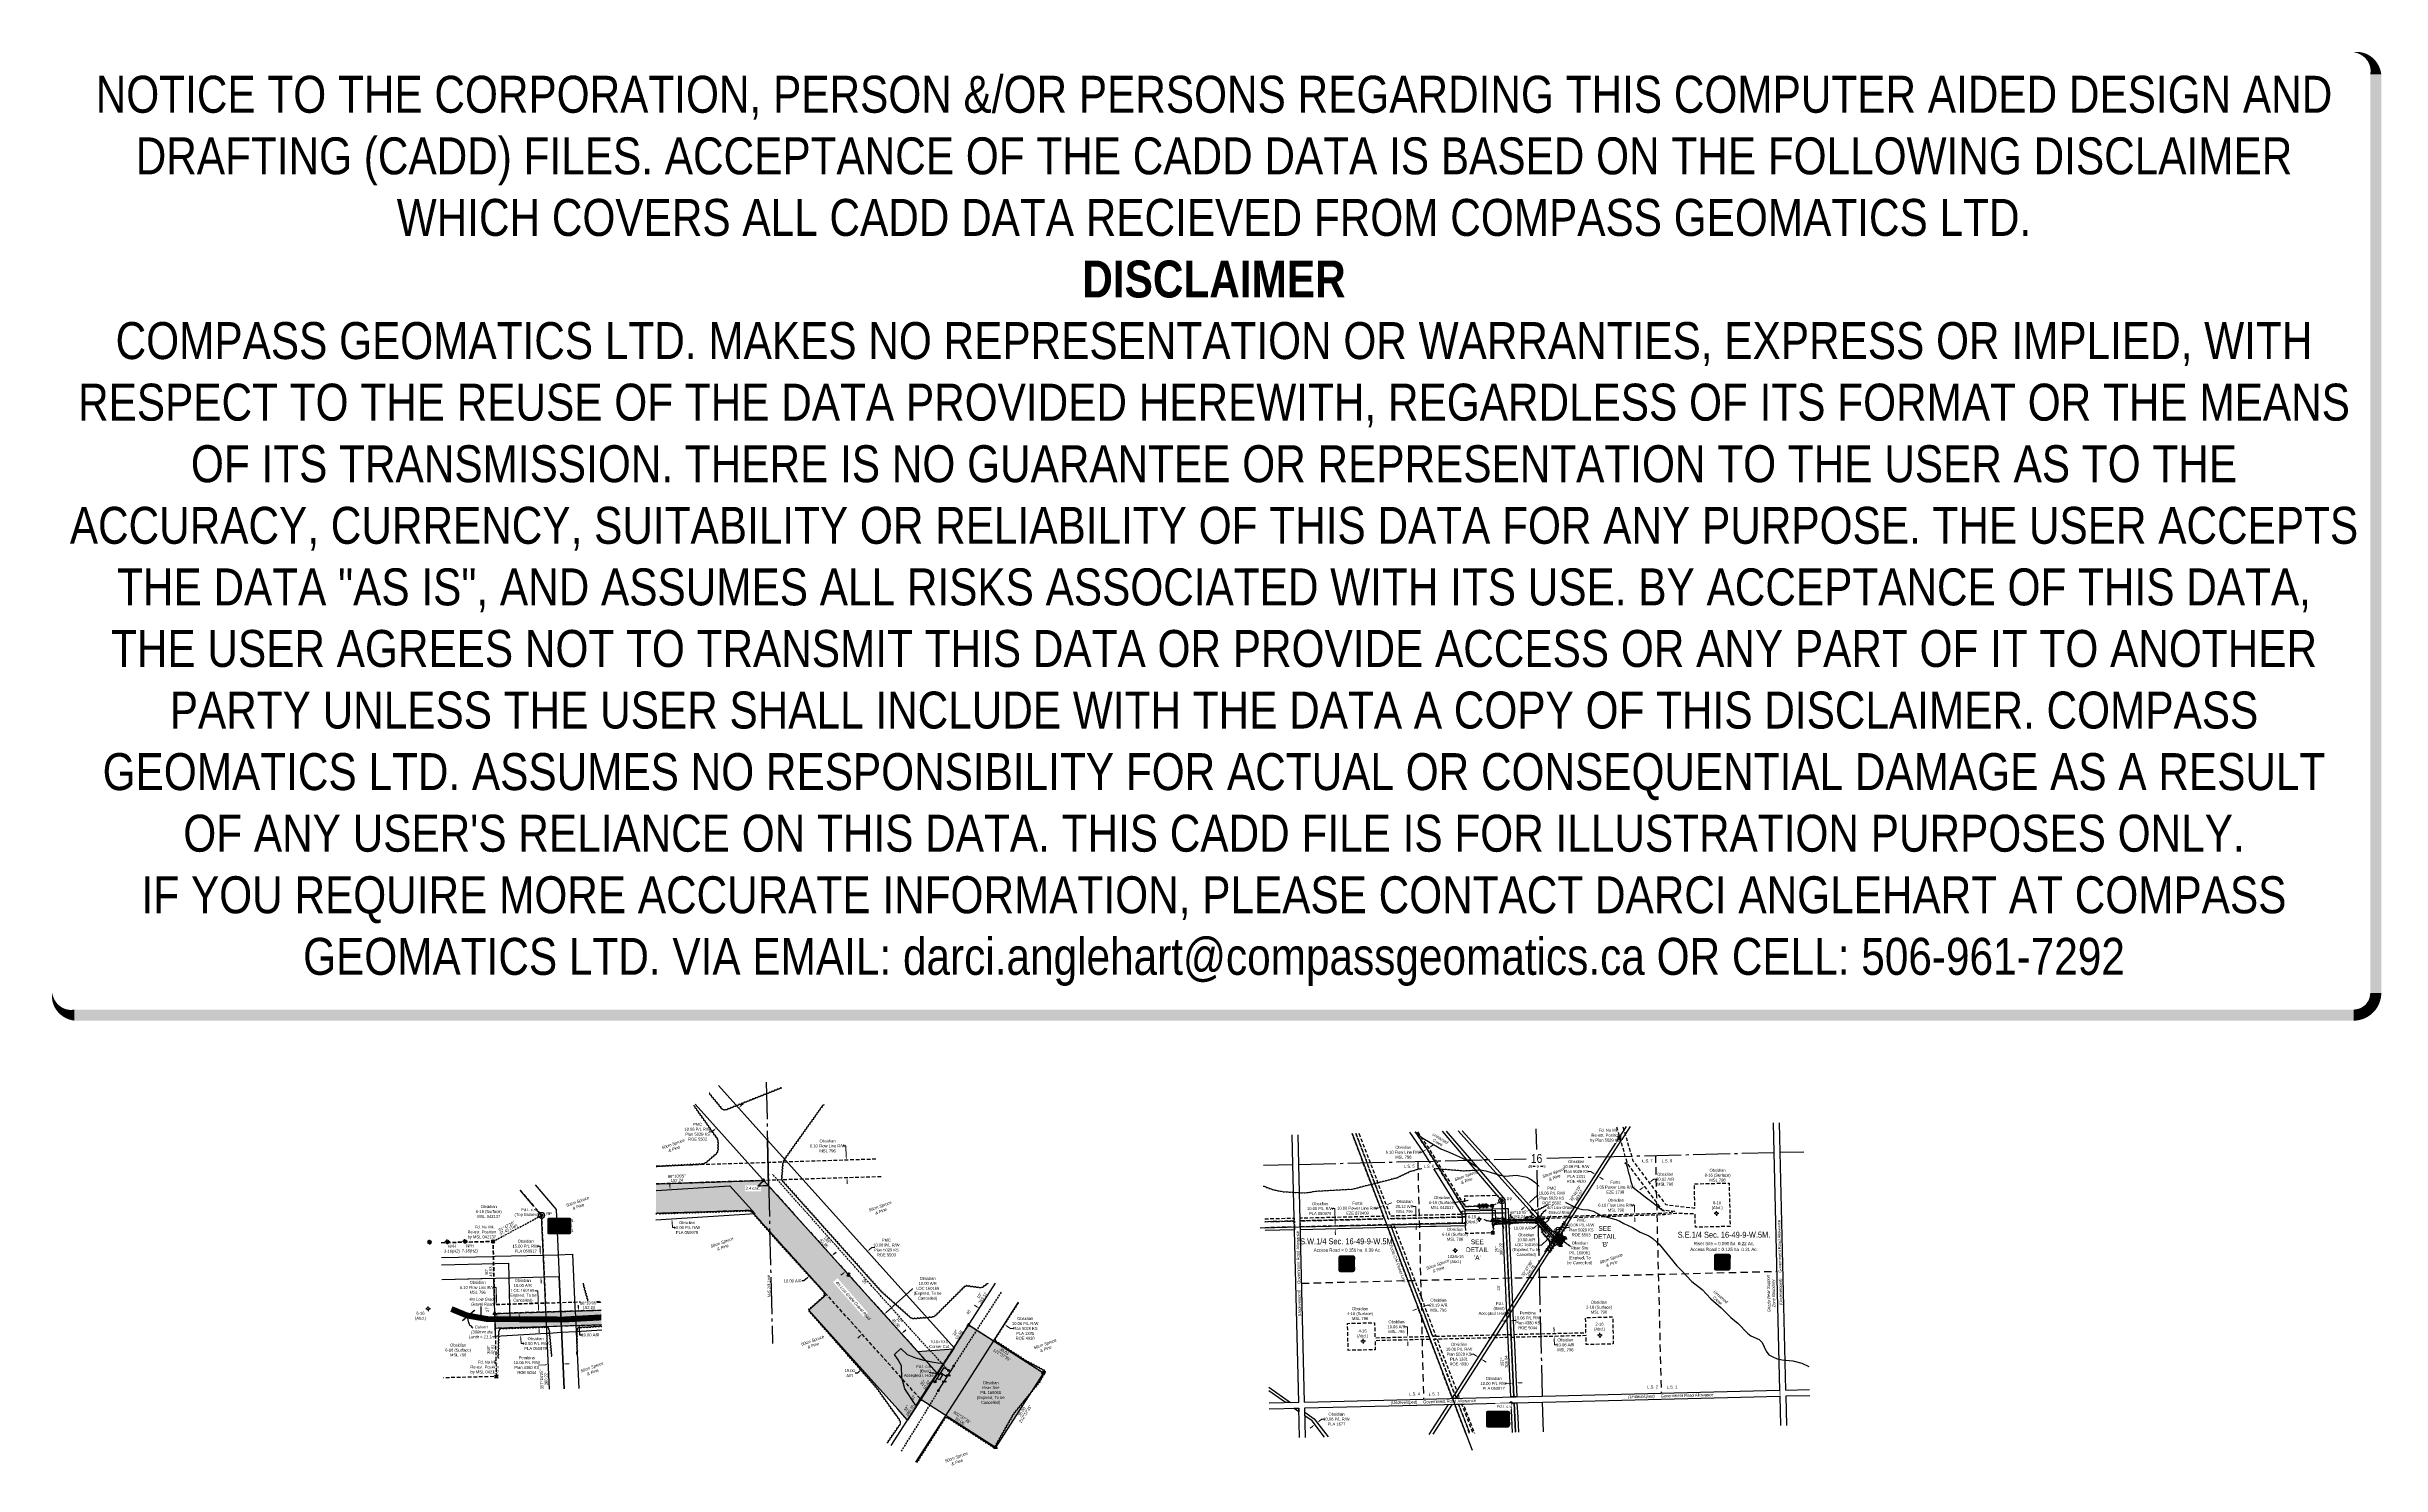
# Model space of a CAD drawing. Extents: x 611307 to 619201, y 5898107 to 5902906.
import ezdxf
from ezdxf.enums import TextEntityAlignment as Align

# ---------------------------------------------------------------- set-up
doc = ezdxf.new("R2010")
doc.units = 0
doc.header["$LTSCALE"] = 5
doc.header["$PDSIZE"] = 0.5
for name, pattern in [('0', [1, 1, 0]), ('DASHDOT2', [12.7, 6.35, -3.175, 0, -3.175]), ('foc-ACCESSROAD', [3.75, 2.5, -1.25]), ('foc-FLOWLINE', [3.75, 2.5, -1.25]), ('foc-LSD', [8, 5, -3]), ('foc-QUARTERLINE', [33, 25, -3, 2, -3]), ('foc-TIELINE', [1.875, 1.25, -0.625]), ('foc-TRAV', [1.875, 1.25, -0.625]), ('foc-WHEELTRACKS', [2, 0.4, -1.6]), ('UG_PIPE', [1.875, 1.25, -0.625])]:
    doc.linetypes.add(name, pattern=pattern)
doc.layers.get('Defpoints').update_dxf_attribs({"color": 9})
for name, color, linetype in [('10', 1, 'Continuous'), ('35', 37, 'Continuous'), ('9', 3, 'Continuous'), ('AS-OWNER', 7, 'Continuous'), ('AS-PIPE-UG', 44, 'UG_PIPE'), ('AS-POWER', 104, 'foc-POWER'), ('AS-ROADS', 254, 'Continuous'), ('AS-SYMBOL', 7, 'Continuous'), ('AS-WILDLIFE', 131, 'DASHDOT2'), ('C-AR', 13, 'foc-ACCESSROAD'), ('C-RW', 13, 'Continuous'), ('C-SYMBOL', 7, 'Continuous'), ('C-WS', 13, 'foc-ACCESSROAD'), ('C-WS-S', 8, 'Continuous'), ('DETAIL-T', 7, 'Continuous'), ('F-EZE', 190, 'foc-FLOWLINE'), ('F-RW', 190, 'Continuous'), ('F-WS-S', 8, 'Continuous'), ('L-AREAREQUIRED', 7, 'Continuous'), ('L-BD', 7, 'Continuous'), ('L-BD1', 253, 'Continuous'), ('L-MON', 1, 'Continuous'), ('L-QSEC', 8, 'foc-QUARTERLINE'), ('L-ROAD-T', 7, 'Continuous'), ('L-SEC', 7, 'Continuous'), ('L-SECLBL', 7, 'Continuous'), ('L-SECTION-LSD', 7, 'foc-LSD'), ('L-TIE', 7, 'foc-TIELINE'), ('L-TIE-T', 7, 'Continuous'), ('P-PROPOSED', 10, 'Continuous'), ('P-PROPOSED-H', 21, 'Continuous'), ('P-TRAV', 4, 'foc-TRAV'), ('P-TXT', 4, 'Continuous'), ('ROE', 35, 'Continuous'), ('T-BUSH', 110, '0'), ('T-BUSH-T', 110, 'Continuous'), ('T-CREEK', 160, 'Continuous'), ('T-WATER-P3', 160, 'foc-WHEELTRACKS'), ('T-WATER-T', 170, 'Continuous')]:
    doc.layers.add(name, color=color, linetype=linetype)
for name, color, linetype, lineweight in [('AS-GENERAL', 48, 'Continuous', 18), ('C-AR-T', 13, 'Continuous', 9), ('C-FLOWLINE-T', 13, 'Continuous', 9), ('C-RW-T', 13, 'Continuous', 9), ('C-WS-T', 13, 'Continuous', 9), ('F-EZE-T', 190, 'Continuous', 9), ('F-RW-T', 190, 'Continuous', 9), ('F-WS-T', 190, 'Continuous', 9), ('T-TEXT', 48, 'Continuous', 18)]:
    doc.layers.add(name, color=color, linetype=linetype, lineweight=lineweight)
doc.layers.add('AS-PIPE-AG', color=7, linetype='Continuous', true_color=0x7d00fa)
doc.layers.add('DISCLAIMER', color=7, linetype='Continuous', plot=False)
doc.styles.add('100L', font='ARIALN.TTF', dxfattribs={"height": 11})
doc.styles.add('175L', font='ARIALN.TTF', dxfattribs={"height": 20})
doc.styles.add('240', font='ARIALN.TTF', dxfattribs={"height": 30})
doc.styles.add('80', font='ARIALN.TTF', dxfattribs={"height": 10})
doc.styles.add('80CG', font='ARIALN.TTF', dxfattribs={"height": 10})
doc.styles.add('80L', font='ARIALN.TTF', dxfattribs={"height": 10})
doc.styles.add('80LS', font='ARIALNI.TTF', dxfattribs={"height": 10})
doc.styles.add('foc-LtypeFont', font='ARIALN.TTF', dxfattribs={"height": 7.35})
doc.styles.add('SIMPLEX', font='ARIALN.TTF')
doc.styles.get("Standard").update_dxf_attribs({"font": 'ARIALN.TTF'})
doc.linetypes.add('foc-POWER', pattern='A,6,-1,["P",foc-LtypeFont,S=0.2,R=0,X=-0.625,Y=-0.75],-1.24,4', length=12.24)
doc.linetypes.add('foc-POWER-NOLINE', pattern='A,0,-4,["P",foc-LtypeFont,S=0.2,R=0,X=-0.625,Y=-0.75],-8.24', length=12.24)
doc.linetypes.add('foc-TOPO-flowdirection-NOLINE', pattern='A,0,[">",foc-LtypeFont,S=0.3,R=0,X=0,Y=-0.945],-20,[">",foc-LtypeFont,S=0.3,R=0,X=0,Y=-0.945],0', length=20)
doc.dimstyles.new('Compass 5 000', dxfattribs={"dimscale": 5, "dimtxt": 9, "dimasz": 2, "dimexe": 0.2, "dimexo": 0.0625, "dimgap": 0.5, "dimtad": 0, "dimtih": 1, "dimtoh": 1, "dimzin": 0, "dimdsep": 46, "dimtxsty": '80CG', "dimcen": 0.1, "dimse1": 1, "dimse2": 1, "dimclrd": 256, "dimclrt": 256, "dimaunit": 1, "dimadec": 4, "dimazin": 0, "dimtfac": 0.06, "dimtofl": 0, "dimtmove": 0, "dimatfit": 1, "dimfxl": 0.2, "dimtolj": 1, "dimtzin": 0, "dimlwd": -1, "dimarcsym": 0})

# ---------------------------------------------------------------- blocks, each defined once
blk = doc.blocks.new('L-SECLBL')
at = {"layer": '9', "color": 7}
for p, q in [((-5.1, -27.8), (-12.3, -27.8)), ((20.7, -27.8), (13.5, -27.8))]:
    blk.add_line(p, q, dxfattribs=at)
at = {"layer": '10', "color": 2, "style": 'SIMPLEX'}
blk.add_attdef('SEC', text='', height=30, dxfattribs=at).set_placement((0, 0), align=Align.MIDDLE)
at = {"layer": '10', "color": 5, "style": '80L'}
blk.add_attdef('TWP', text='', height=9.5, dxfattribs=at).set_placement((-14.4, -27.4), align=Align.MIDDLE_RIGHT)
blk.add_attdef('RGE', text='', height=9.5, dxfattribs=at).set_placement((3.6, -27.4), align=Align.MIDDLE_CENTER)
blk.add_attdef('MER', text='', height=9.5, dxfattribs=at).set_placement((23.2, -27.4), align=Align.MIDDLE_LEFT)
blk = doc.blocks.new('*D431')
at = {"layer": 'C-AR-T', "transparency": 16777216}
for p, q in [((616360.6, 5898852.1), (616350.6, 5898852.1)), ((616382.6, 5898871.9), (616360.6, 5898852.1)), ((616404.9, 5898891.9), (616412.3, 5898898.6))]:
    blk.add_line(p, q, dxfattribs=at)
for points in [[(616381.4, 5898873.1), (616383.7, 5898870.6), (616390, 5898878.6)], [(616403.8, 5898893.2), (616406, 5898890.7), (616397.4, 5898885.3)]]:
    blk.add_solid(points, dxfattribs=at)
at = {"layer": 'Defpoints', "color": 0, "transparency": 16777216}
for p in [(616376.5, 5898893.6), (616383.9, 5898900.3), (616390, 5898878.6)]:
    blk.add_point(p, dxfattribs=at)
at = {"layer": 'C-AR-T', "transparency": 16777216, "insert": (616309.5, 5898852.1), "char_height": 10, "attachment_point": 5, "style": '80CG'}
blk.add_mtext('\\A1;Obsidian\\P10.00 A/R\\PLOC 160169\\P(Expired, To be \\PCancelled)', dxfattribs=at)
blk = doc.blocks.new('*D432')
at = {"layer": 'C-AR-T', "transparency": 16777216}
for p, q in [((616733.5, 5899069), (616741.5, 5899075)), ((616741.5, 5899075), (616751.5, 5899075)), ((616701.4, 5899045), (616693.4, 5899039))]:
    blk.add_line(p, q, dxfattribs=at)
for points in [[(616732.5, 5899070.4), (616734.5, 5899067.7), (616725.5, 5899063)], [(616700.5, 5899046.3), (616702.4, 5899043.6), (616709.5, 5899051)]]:
    blk.add_solid(points, dxfattribs=at)
at = {"layer": 'Defpoints', "color": 0, "transparency": 16777216}
for p in [(616722.3, 5899067.3), (616725.5, 5899063), (616706.2, 5899055.3)]:
    blk.add_point(p, dxfattribs=at)
at = {"layer": 'C-AR-T', "transparency": 16777216, "insert": (616779.3, 5899075), "char_height": 10, "attachment_point": 5, "style": '80CG'}
blk.add_mtext('\\A1;Obsidian\\P20.12 A/R\\PMSL 796', dxfattribs=at)
blk = doc.blocks.new('*D433')
at = {"layer": 'C-AR-T', "transparency": 16777216}
for p, q in [((615936, 5898982.9), (615926, 5898982.9)), ((615936.7, 5898953.4), (615936, 5898982.9)), ((615937.6, 5898913.3), (615937.9, 5898903.3))]:
    blk.add_line(p, q, dxfattribs=at)
for points in [[(615938.3, 5898953.5), (615935, 5898953.4), (615936.9, 5898943.4)], [(615939.3, 5898913.4), (615936, 5898913.3), (615937.4, 5898923.3)]]:
    blk.add_solid(points, dxfattribs=at)
at = {"layer": 'Defpoints', "color": 0, "transparency": 16777216}
for p in [(615698.6, 5898937.7), (615699.1, 5898917.6), (615936.9, 5898943.4)]:
    blk.add_point(p, dxfattribs=at)
at = {"layer": 'C-AR-T', "transparency": 16777216, "insert": (615898.2, 5898982.9), "char_height": 10, "attachment_point": 5, "style": '80CG'}
blk.add_mtext('\\A1;Obsidian\\P20.12 A/R\\PMSL 796', dxfattribs=at)
blk = doc.blocks.new('*D434')
at = {"layer": 'C-AR-T', "transparency": 16777216}
for p, q in [((615935.5, 5898634.1), (615926.1, 5898630.6)), ((615965.6, 5898645.5), (615974.9, 5898649.1)), ((615974.9, 5898649.1), (615984.9, 5898649.1))]:
    blk.add_line(p, q, dxfattribs=at)
for points in [[(615934.9, 5898635.7), (615936.1, 5898632.6), (615944.8, 5898637.7)], [(615965, 5898647.1), (615966.2, 5898644), (615956.2, 5898642)]]:
    blk.add_solid(points, dxfattribs=at)
at = {"layer": 'Defpoints', "color": 0, "transparency": 16777216}
for p in [(615922.7, 5898696), (615934.1, 5898700.3), (615956.2, 5898642)]:
    blk.add_point(p, dxfattribs=at)
at = {"layer": 'C-AR-T', "transparency": 16777216, "insert": (616012.7, 5898649.1), "char_height": 10, "attachment_point": 5, "style": '80CG'}
blk.add_mtext('\\A1;Obsidian\\P20.19 A/R\\PMSL 796', dxfattribs=at)
blk = doc.blocks.new('*D435')
at = {"layer": 'C-FLOWLINE-T', "transparency": 16777216}
for p, q in [((616675.1, 5898987), (616665.1, 5898987)), ((616675.7, 5898967.5), (616675.1, 5898987)), ((616676.6, 5898941.4), (616676.9, 5898931.4))]:
    blk.add_line(p, q, dxfattribs=at)
for points in [[(616677.4, 5898967.6), (616674.1, 5898967.5), (616676, 5898957.5)], [(616678.2, 5898941.5), (616674.9, 5898941.4), (616676.2, 5898951.4)]]:
    blk.add_solid(points, dxfattribs=at)
at = {"layer": 'Defpoints', "color": 0, "transparency": 16777216}
for p in [(616527.4, 5898952.8), (616527.6, 5898946.7), (616676.2, 5898951.4)]:
    blk.add_point(p, dxfattribs=at)
at = {"layer": 'C-FLOWLINE-T', "transparency": 16777216, "insert": (616612.9, 5898987), "char_height": 10, "attachment_point": 5, "style": '80CG'}
blk.add_mtext('\\A1;Obsidian\\P6.10 Flow Line R/W\\PMSL 796', dxfattribs=at)
blk = doc.blocks.new('*D436')
at = {"layer": 'C-FLOWLINE-T', "transparency": 16777216}
for p, q in [((615956.2, 5899166.2), (615946.2, 5899166.2)), ((615964.7, 5899171.5), (615956.2, 5899166.2)), ((615987.2, 5899185.6), (615995.6, 5899190.9))]:
    blk.add_line(p, q, dxfattribs=at)
for points in [[(615963.8, 5899172.9), (615965.6, 5899170.1), (615973.2, 5899176.8)], [(615986.3, 5899187), (615988.1, 5899184.2), (615978.7, 5899180.3)]]:
    blk.add_solid(points, dxfattribs=at)
at = {"layer": 'Defpoints', "color": 0, "transparency": 16777216}
for p in [(615978.7, 5899180.3), (616052.4, 5899062.9), (616046.9, 5899059.5)]:
    blk.add_point(p, dxfattribs=at)
at = {"layer": 'C-FLOWLINE-T', "transparency": 16777216, "insert": (615894, 5899166.2), "char_height": 10, "attachment_point": 5, "style": '80CG'}
blk.add_mtext('\\A1;Obsidian\\P6.10 Flow Line R/W\\PMSL 796', dxfattribs=at)
blk = doc.blocks.new('*D437')
at = {"layer": 'C-FLOWLINE-T', "transparency": 16777216}
for p, q in [((615908, 5898576), (615898, 5898576)), ((615908.6, 5898551.5), (615908, 5898576)), ((615909.3, 5898521.4), (615909.6, 5898511.4))]:
    blk.add_line(p, q, dxfattribs=at)
for points in [[(615910.3, 5898551.5), (615906.9, 5898551.5), (615908.8, 5898541.5)], [(615911, 5898521.5), (615907.7, 5898521.4), (615909.1, 5898531.4)]]:
    blk.add_solid(points, dxfattribs=at)
at = {"layer": 'Defpoints', "color": 0, "transparency": 16777216}
for p in [(615868, 5898540.5), (615868.2, 5898530.4), (615908.8, 5898541.5)]:
    blk.add_point(p, dxfattribs=at)
at = {"layer": 'C-FLOWLINE-T', "transparency": 16777216, "insert": (615870.7, 5898576), "char_height": 10, "attachment_point": 5, "style": '80CG'}
blk.add_mtext('\\A1;Obsidian\\P10.06 A/R\\PMSL 796', dxfattribs=at)
blk = doc.blocks.new('*D438')
at = {"layer": 'C-FLOWLINE-T', "transparency": 16777216}
for p, q in [((616403.4, 5898563.5), (616403.2, 5898573.5)), ((616404.2, 5898533.5), (616404.6, 5898514.8)), ((616404.6, 5898514.8), (616414.6, 5898514.8))]:
    blk.add_line(p, q, dxfattribs=at)
for points in [[(616405.1, 5898563.5), (616401.8, 5898563.5), (616403.7, 5898553.5)], [(616405.8, 5898533.5), (616402.5, 5898533.4), (616403.9, 5898543.4)]]:
    blk.add_solid(points, dxfattribs=at)
at = {"layer": 'Defpoints', "color": 0, "transparency": 16777216}
for p in [(616402.3, 5898553.5), (616402.5, 5898543.4), (616403.7, 5898553.5)]:
    blk.add_point(p, dxfattribs=at)
at = {"layer": 'C-FLOWLINE-T', "transparency": 16777216, "insert": (616441.9, 5898514.8), "char_height": 10, "attachment_point": 5, "style": '80CG'}
blk.add_mtext('\\A1;Obsidian\\P10.06 A/R\\PMSL 796', dxfattribs=at)
blk = doc.blocks.new('*D439')
at = {"layer": 'C-RW-T', "transparency": 16777216}
for p, q in [((615662, 5898975.5), (615652, 5898975.5)), ((615663.2, 5898926.7), (615662, 5898975.5)), ((615663.9, 5898896.8), (615664.2, 5898886.8))]:
    blk.add_line(p, q, dxfattribs=at)
for points in [[(615664.9, 5898926.8), (615661.5, 5898926.7), (615663.4, 5898916.8)], [(615665.6, 5898896.9), (615662.2, 5898896.8), (615663.7, 5898906.8)]]:
    blk.add_solid(points, dxfattribs=at)
at = {"layer": 'Defpoints', "color": 0, "transparency": 16777216}
for p in [(615660.4, 5898916.7), (615660.6, 5898906.7), (615663.4, 5898916.8)]:
    blk.add_point(p, dxfattribs=at)
at = {"layer": 'C-RW-T', "transparency": 16777216, "insert": (615612.9, 5898975.5), "char_height": 10, "attachment_point": 5, "style": '80CG'}
blk.add_mtext('\\A1;Obsidian\\P10.00 P/L R/W\\PPLA 050979', dxfattribs=at)
blk = doc.blocks.new('*D440')
at = {"layer": 'C-RW-T', "transparency": 16777216}
for p, q in [((616255.6, 5898385), (616238.5, 5898384.2)), ((616285.5, 5898386.4), (616295.5, 5898386.8))]:
    blk.add_line(p, q, dxfattribs=at)
for points in [[(616255.5, 5898386.6), (616255.7, 5898383.3), (616265.6, 5898385.4)], [(616285.5, 5898388), (616285.6, 5898384.7), (616275.6, 5898385.9)]]:
    blk.add_solid(points, dxfattribs=at)
at = {"layer": 'Defpoints', "color": 0, "transparency": 16777216}
for p in [(616247.9, 5898765.8), (616257.9, 5898766.3), (616265.6, 5898385.4)]:
    blk.add_point(p, dxfattribs=at)
at = {"layer": 'C-RW-T', "transparency": 16777216, "insert": (616199.4, 5898384.2), "char_height": 10, "attachment_point": 5, "style": '80CG'}
blk.add_mtext('\\A1;Obsidian\\P10.00 P/L R/W\\PPLA 050917', dxfattribs=at)
blk = doc.blocks.new('*D441')
at = {"layer": 'C-RW-T', "transparency": 16777216}
for p, q in [((616131.4, 5898483.2), (616121.4, 5898483.2)), ((616139.9, 5898477.9), (616131.4, 5898483.2)), ((616165.2, 5898461.7), (616173.6, 5898456.3))]:
    blk.add_line(p, q, dxfattribs=at)
for points in [[(616140.8, 5898479.3), (616139, 5898476.5), (616148.3, 5898472.5)], [(616166.1, 5898463.1), (616164.3, 5898460.3), (616156.8, 5898467.1)]]:
    blk.add_solid(points, dxfattribs=at)
at = {"layer": 'Defpoints', "color": 0, "transparency": 16777216}
for p in [(616224.6, 5898592), (616233.1, 5898586.5), (616148.3, 5898472.5)]:
    blk.add_point(p, dxfattribs=at)
at = {"layer": 'C-RW-T', "transparency": 16777216, "insert": (616082.3, 5898483.2), "char_height": 10, "attachment_point": 5, "style": '80CG'}
blk.add_mtext('\\A1;Obsidian\\P10.06 P/L R/W\\PPlan 5029 KS\\PPLA 1331\\PROE 4930', dxfattribs=at)
blk = doc.blocks.new('*D442')
at = {"layer": 'C-RW-T', "transparency": 16777216}
for p, q in [((616527.5, 5899101.2), (616517.5, 5899101.2)), ((616536, 5899095.8), (616527.5, 5899101.2)), ((616561.2, 5899079.5), (616569.7, 5899074.1))]:
    blk.add_line(p, q, dxfattribs=at)
for points in [[(616536.9, 5899097.2), (616535.1, 5899094.4), (616544.4, 5899090.4)], [(616562.1, 5899080.9), (616560.3, 5899078.1), (616552.8, 5899084.9)]]:
    blk.add_solid(points, dxfattribs=at)
at = {"layer": 'Defpoints', "color": 0, "transparency": 16777216}
for p in [(616544.4, 5899090.4), (616511.3, 5899038.9), (616519.7, 5899033.5)]:
    blk.add_point(p, dxfattribs=at)
at = {"layer": 'C-RW-T', "transparency": 16777216, "insert": (616478.5, 5899101.2), "char_height": 10, "attachment_point": 5, "style": '80CG'}
blk.add_mtext('\\A1;Obsidian\\P10.06 P/L R/W\\PPlan 5029 KS\\PPLA 1331\\PROE 4930', dxfattribs=at)
blk = doc.blocks.new('*D443')
at = {"layer": 'C-RW-T', "transparency": 16777216}
for p, q in [((615587.1, 5898239.1), (615579.2, 5898233)), ((615610.9, 5898257.5), (615618.8, 5898263.6)), ((615618.8, 5898263.6), (615628.8, 5898263.6))]:
    blk.add_line(p, q, dxfattribs=at)
for points in [[(615586.1, 5898240.4), (615588.1, 5898237.8), (615595, 5898245.2)], [(615609.9, 5898258.8), (615611.9, 5898256.1), (615603, 5898251.4)]]:
    blk.add_solid(points, dxfattribs=at)
at = {"layer": 'Defpoints', "color": 0, "transparency": 16777216}
for p in [(615597, 5898242.6), (615603, 5898251.4), (615605, 5898248.7)]:
    blk.add_point(p, dxfattribs=at)
at = {"layer": 'C-RW-T', "transparency": 16777216, "insert": (615667.9, 5898263.6), "char_height": 10, "attachment_point": 5, "style": '80CG'}
blk.add_mtext('\\A1;Obsidian\\P10.06 P/L R/W\\PPLA 1677', dxfattribs=at)
blk = doc.blocks.new('*D444')
at = {"layer": 'Defpoints', "color": 0, "transparency": 16777216}
for p in [(615822.7, 5898994.7), (615832, 5898998.2), (615836, 5898987.7)]:
    blk.add_point(p, dxfattribs=at)
at = {"layer": 'F-EZE-T', "transparency": 16777216}
for p, q in [((615845.4, 5898991.2), (615854.7, 5898994.8)), ((615808, 5898977), (615798, 5898977)), ((615817.3, 5898980.6), (615808, 5898977))]:
    blk.add_line(p, q, dxfattribs=at)
for points in [[(615816.7, 5898982.1), (615817.9, 5898979), (615826.7, 5898984.1)], [(615844.8, 5898992.8), (615846, 5898989.6), (615836, 5898987.7)]]:
    blk.add_solid(points, dxfattribs=at)
at = {"layer": 'F-EZE-T', "transparency": 16777216, "insert": (615738.8, 5898977), "char_height": 10, "attachment_point": 5, "style": '80CG'}
blk.add_mtext('\\A1;Fortis\\P10.00 Power Line R/W\\PEZE 870408', dxfattribs=at)
blk = doc.blocks.new('*D445')
at = {"layer": 'Defpoints', "color": 0, "transparency": 16777216}
for p in [(616266.9, 5899030.8), (616274.3, 5899037.5), (616315.7, 5898991.6)]:
    blk.add_point(p, dxfattribs=at)
at = {"layer": 'F-RW-T', "transparency": 16777216}
for p, q in [((616323.1, 5898998.3), (616346.7, 5899019.5)), ((616346.7, 5899019.5), (616356.7, 5899019.5)), ((616300.8, 5898978.2), (616293.3, 5898971.5))]:
    blk.add_line(p, q, dxfattribs=at)
for points in [[(616299.7, 5898979.4), (616301.9, 5898976.9), (616308.2, 5898984.8)], [(616322, 5898999.5), (616324.2, 5898997), (616315.7, 5898991.6)]]:
    blk.add_solid(points, dxfattribs=at)
at = {"layer": 'F-RW-T', "transparency": 16777216, "insert": (616395.8, 5899019.5), "char_height": 10, "attachment_point": 5, "style": '80CG', "bg_fill": 3, "box_fill_scale": 1.1, "bg_fill_color": 256, "bg_fill_true_color": 13158600, "bg_fill_transparency": 0}
blk.add_mtext('\\A1;PMC\\P10.06 P/L R/W\\PPlan 5029 KS\\PROE 5502', dxfattribs=at)
blk = doc.blocks.new('*D446')
at = {"layer": 'Defpoints', "color": 0, "transparency": 16777216}
for p in [(616390, 5898893.5), (616397.5, 5898900.2), (616399.1, 5898898.4)]:
    blk.add_point(p, dxfattribs=at)
at = {"layer": 'F-RW-T', "transparency": 16777216}
for p, q in [((616406.6, 5898905.1), (616414, 5898911.8)), ((616456, 5898911.8), (616414, 5898911.8)), ((616384.2, 5898885), (616376.8, 5898878.3))]:
    blk.add_line(p, q, dxfattribs=at)
for points in [[(616405.4, 5898906.3), (616407.7, 5898903.9), (616399.1, 5898898.4)], [(616383.1, 5898886.2), (616385.3, 5898883.8), (616391.7, 5898891.7)]]:
    blk.add_solid(points, dxfattribs=at)
at = {"layer": 'F-RW-T', "transparency": 16777216, "insert": (616495.1, 5898911.8), "char_height": 10, "attachment_point": 5, "style": '80CG'}
blk.add_mtext('\\A1;PMC\\P10.06 P/L R/W\\PPlan 5029 KS\\PROE 5503', dxfattribs=at)
blk = doc.blocks.new('*D447')
at = {"layer": 'Defpoints', "color": 0, "transparency": 16777216}
for p in [(616240.1, 5898715.8), (616250.2, 5898716.3), (616245.7, 5898596.2)]:
    blk.add_point(p, dxfattribs=at)
at = {"layer": 'F-RW-T', "transparency": 16777216}
for p, q in [((616235.7, 5898595.8), (616225.7, 5898595.3)), ((616265.7, 5898597.1), (616275.7, 5898597.6))]:
    blk.add_line(p, q, dxfattribs=at)
for points in [[(616235.6, 5898597.4), (616235.8, 5898594.1), (616245.7, 5898596.2)], [(616265.6, 5898598.8), (616265.8, 5898595.5), (616255.7, 5898596.7)]]:
    blk.add_solid(points, dxfattribs=at)
at = {"layer": 'F-RW-T', "transparency": 16777216, "insert": (616314.8, 5898597.6), "char_height": 10, "attachment_point": 5, "style": '80CG'}
blk.add_mtext('\\A1;Pembina\\P10.06 P/L R/W\\PPlan 4380 KS\\PROE 5044', dxfattribs=at)
blk = doc.blocks.new('*U426')
h = blk.add_hatch(color=255)
edge = h.paths.add_edge_path()
edge.add_line((-21.5, -28.5), (21.5, -28.5))
edge.add_arc((21.5, -22.5), 6, 270, 360)
edge.add_line((27.5, -22.5), (27.5, 21))
edge.add_arc((21.5, 21), 6, 0, 90)
edge.add_line((21.5, 27), (-21.5, 27))
edge.add_arc((-21.5, 21), 6, 90, 180)
edge.add_line((-27.5, 21), (-27.5, -22.5))
edge.add_arc((-21.5, -22.5), 6, 180, 270)
at = {"color": 14, "flags": 128}
blk.add_lwpolyline([(-21.5, -28.5, 3, 3, 0), (21.5, -28.5, 3, 3, 0.414214), (27.5, -22.5, 3, 3, 0), (27.5, 21, 3, 0, 0.414214), (21.5, 27, 0, 0, 0), (-21.5, 27, 0, 0, 0.414214), (-27.5, 21, 0, 0, 0), (-27.5, -22.5, 0, 3, 0.414214)], format="xyseb", close=True, dxfattribs=at)
at = {"color": 14, "style": '80'}
blk.add_attdef('ENTER_TEXT_001', (-26.8, -4.9), '', height=10, dxfattribs=at)
blk = doc.blocks.new('GABD')
for p, q in [((-0.8, 0), (-1.6, 0)), ((0, 0.8), (0, 1.6)), ((1.6, 0), (0.8, 0)), ((0, -0.8), (0, -1.6))]:
    blk.add_line(p, q)
blk.add_circle((0, 0), 0.8)
blk = doc.blocks.new('GAS')
h = blk.add_hatch(color=255)
h.dxf.hatch_style = 1
edge = h.paths.add_edge_path()
edge.add_arc((0, 0), 0.9, 0, 360)
for p, q in [((-0.8, 0), (-1.6, 0)), ((-0.6, 0.6), (-1.1, 1.1)), ((0, 0.8), (0, 1.6)), ((0.6, 0.6), (1.1, 1.1)), ((1.6, 0), (0.8, 0)), ((-0.6, -0.6), (-1.1, -1.1)), ((0, -0.8), (0, -1.6)), ((1.1, -1.1), (0.6, -0.6))]:
    blk.add_line(p, q)
blk.add_circle((0, 0), 0.8)
blk = doc.blocks.new('fdia')
at = {"color": 255, "const_width": 1}
blk.add_lwpolyline([(-0.5, 0, 1), (0.5, 0, 1)], format="xyb", close=True, dxfattribs=at)
blk = doc.blocks.new('Fdiaa')
blk.add_blockref('fdia', (0, 0))
blk = doc.blocks.new('fdib')
at = {"color": 1, "const_width": 1.6}
blk.add_lwpolyline([(-0.4, 0, 1), (0.4, 0, 1)], format="xyb", close=True, dxfattribs=at)
at = {"color": 1}
blk.add_circle((0, 0), 0.8, dxfattribs=at)
blk = doc.blocks.new('Fdibb')
blk.add_blockref('fdib', (0, 0))
blk = doc.blocks.new('fdicc')
for name in ['Fdibb', 'Fdiaa']:
    blk.add_blockref(name, (0, 0))
blk = doc.blocks.new('FDI')
blk.add_blockref('fdicc', (0, 0))
blk = doc.blocks.new('TRIA')
blk.add_hatch(color=255).paths.add_polyline_path([(0, 1.5), (-1.5, -0.9), (1.4, -0.9)])
blk = doc.blocks.new('TRIAA')
blk.add_blockref('TRIA', (0, 0))
blk = doc.blocks.new('TRIB')
at = {"color": 1}
blk.add_lwpolyline([(-1.1, -0.7), (0, 1.1), (1, -0.7)], close=True, dxfattribs=at)
blk = doc.blocks.new('TRIBB')
blk.add_blockref('TRIB', (0, 0))
blk = doc.blocks.new('TRICC')
for name in ['TRIAA', 'TRIBB']:
    blk.add_blockref(name, (0, 0))
blk = doc.blocks.new('plspike')
blk.add_blockref('TRICC', (0, 0))
blk = doc.blocks.new('PIG')
h = blk.add_hatch(color=255)
h.dxf.hatch_style = 1
edge = h.paths.add_edge_path()
edge.add_arc((0, 0), 0.85, 0, 360)
at = {"layer": 'AS-SYMBOL'}
h = blk.add_hatch(color=13, dxfattribs=at)
h.dxf.hatch_style = 1
h.paths.add_polyline_path([(-0.1, 0, 1), (-0.6, 0, 1)])
h = blk.add_hatch(color=13, dxfattribs=at)
h.dxf.hatch_style = 1
h.paths.add_polyline_path([(0.1, 0, 1), (0.6, 0, 1)])
at = {"layer": 'AS-SYMBOL', "color": 13}
for centre, radius in [((0, 0), 0.75), ((-0.3, 0), 0.225), ((0.3, 0), 0.225)]:
    blk.add_circle(centre, radius, dxfattribs=at)
blk = doc.blocks.new('RISER')
h = blk.add_hatch(color=255)
h.dxf.hatch_style = 1
edge = h.paths.add_edge_path()
edge.add_arc((0, 0), 0.7, 0, 360)
blk.add_hatch(color=13).paths.add_polyline_path([(0.6, -0.2), (-0.6, -0.2, 0.774597)])
at = {"color": 13}
blk.add_line((-0.6, -0.2), (0.6, -0.2), dxfattribs=at)
blk.add_circle((0, 0), 0.6, dxfattribs=at)
blk = doc.blocks.new('VALVE')
h = blk.add_hatch(color=255)
h.dxf.hatch_style = 1
edge = h.paths.add_edge_path()
edge.add_line((-0.3, 0.2), (-1.2, 0.6))
edge.add_line((-1.2, 0.6), (-1.2, -0.6))
edge.add_line((-1.2, -0.6), (-0.3, -0.2))
edge.add_arc((0, 0), 0.411, 215.8775, 324.1225)
edge.add_line((0.3, -0.2), (1.2, -0.6))
edge.add_line((1.2, -0.6), (1.2, 0.6))
edge.add_line((1.2, 0.6), (0.3, 0.2))
edge.add_arc((0, 0), 0.411, 35.8775, 144.1225)
at = {"color": 48}
for p, q in [((-1.1, 0.4), (-1.1, -0.4)), ((-0.3, 0.1), (-1.1, 0.4)), ((0.3, 0.1), (1.1, 0.4)), ((1.1, 0.4), (1.1, -0.4)), ((-1.1, -0.4), (-0.3, -0.1)), ((1.1, -0.4), (0.3, -0.1))]:
    blk.add_line(p, q, dxfattribs=at)
for radius in [0.311, 0.11]:
    blk.add_circle((0, 0), radius, dxfattribs=at)
blk = doc.blocks.new('TEMP')
h = blk.add_hatch(color=255)
h.dxf.hatch_style = 1
h.paths.add_polyline_path([(0, 0.3), (-0.7, 1.2), (-0.7, 0.7), (-1.2, 0.7), (-0.3, 0), (-1.2, -0.7), (-0.7, -0.7), (-0.7, -1.2), (0, -0.3), (0.7, -1.2), (0.7, -0.7), (1.2, -0.7), (0.3, 0), (1.2, 0.7), (0.7, 0.7), (0.7, 1.2)])
h.paths.add_polyline_path([(0.6, 0.8), (0.6, 0.6), (0.8, 0.6), (0.1, 0), (0.8, -0.6), (0.6, -0.6), (0.6, -0.8), (0, -0.1), (-0.6, -0.8), (-0.6, -0.6), (-0.8, -0.6), (-0.1, 0), (-0.8, 0.6), (-0.6, 0.6), (-0.6, 0.8), (0, 0.1)], flags=16)
h = blk.add_hatch(color=1)
h.dxf.hatch_style = 1
h.paths.add_polyline_path([(0, 0.1), (-0.6, 0.8), (-0.6, 0.6), (-0.8, 0.6), (-0.1, 0), (-0.8, -0.6), (-0.6, -0.6), (-0.6, -0.8), (0, -0.1), (0.6, -0.8), (0.6, -0.6), (0.8, -0.6), (0.1, 0), (0.8, 0.6), (0.6, 0.6), (0.6, 0.8)])
at = {"color": 1}
for p, q in [((-0.1, 0), (0.1, 0)), ((0, 0.1), (0, -0.1))]:
    blk.add_line(p, q, dxfattribs=at)
at = {"color": 255, "flags": 128}
blk.add_lwpolyline([(-0.3, 0), (-1.2, 0.7), (-0.7, 0.7), (-0.7, 1.2), (0, 0.3), (0.7, 1.2), (0.7, 0.7), (1.2, 0.7), (0.3, 0), (1.2, -0.7), (0.7, -0.7), (0.7, -1.2), (0, -0.3), (-0.7, -1.2), (-0.7, -0.7), (-1.2, -0.7)], close=True, dxfattribs=at)
at = {"color": 1, "flags": 128}
blk.add_lwpolyline([(-0.1, 0), (-0.8, 0.6), (-0.6, 0.6), (-0.6, 0.8), (0, 0.1), (0.6, 0.8), (0.6, 0.6), (0.8, 0.6), (0.1, 0), (0.8, -0.6), (0.6, -0.6), (0.6, -0.8), (0, -0.1), (-0.6, -0.8), (-0.6, -0.6), (-0.8, -0.6)], close=True, dxfattribs=at)
blk = doc.blocks.new('*D449')
at = {"layer": 'C-AR-T', "transparency": 16777216}
for p, q in [((614145.9, 5898624.7), (614234.6, 5898704.4)), ((614234.6, 5898704.4), (614244.6, 5898704.4)), ((614056.6, 5898544.4), (614049.1, 5898537.7))]:
    blk.add_line(p, q, dxfattribs=at)
for points in [[(614144.8, 5898625.9), (614147, 5898623.4), (614138.5, 5898618)], [(614055.5, 5898545.7), (614057.7, 5898543.2), (614064, 5898551.1)]]:
    blk.add_solid(points, dxfattribs=at)
at = {"layer": 'Defpoints', "color": 0, "transparency": 16777216}
for p in [(614022.1, 5898597.8), (614096.5, 5898664.7), (614064, 5898551.1)]:
    blk.add_point(p, dxfattribs=at)
at = {"layer": 'C-AR-T', "transparency": 16777216, "insert": (614285.7, 5898704.4), "char_height": 10, "attachment_point": 5, "style": '80CG', "bg_fill": 3, "box_fill_scale": 1.1, "bg_fill_color": 256, "bg_fill_true_color": 13158600, "bg_fill_transparency": 0}
blk.add_mtext('\\A1;Obsidian\\P10.00 A/R\\PLOC 160169\\P(Expired, To be \\PCancelled)', dxfattribs=at)
blk = doc.blocks.new('*D450')
at = {"layer": 'Defpoints', "color": 0, "transparency": 16777216}
for p in [(614082.2, 5898830.5), (614157.5, 5898596.6), (614232.2, 5898663.9)]:
    blk.add_point(p, dxfattribs=at)
at = {"layer": 'F-RW-T', "transparency": 16777216}
for p, q in [((614089.6, 5898837.2), (614097, 5898843.9)), ((614097, 5898843.9), (614107, 5898843.9)), ((614000, 5898756.6), (613992.6, 5898749.9))]:
    blk.add_line(p, q, dxfattribs=at)
for points in [[(614088.5, 5898838.5), (614090.7, 5898836), (614082.2, 5898830.5)], [(613998.9, 5898757.8), (614001.1, 5898755.3), (614007.5, 5898763.3)]]:
    blk.add_solid(points, dxfattribs=at)
at = {"layer": 'F-RW-T', "transparency": 16777216, "insert": (614146.1, 5898843.9), "char_height": 10, "attachment_point": 5, "style": '80CG'}
blk.add_mtext('\\A1;PMC\\P10.06 P/L R/W\\PPlan 5029 KS\\PROE 5503', dxfattribs=at)
blk = doc.blocks.new('*D451')
at = {"layer": 'C-RW-T', "transparency": 16777216}
for p, q in [((614452.1, 5898643.6), (614443.7, 5898649)), ((614553.5, 5898578.4), (614566.2, 5898570.2)), ((614566.2, 5898570.2), (614576.2, 5898570.2))]:
    blk.add_line(p, q, dxfattribs=at)
for points in [[(614453, 5898645), (614451.2, 5898642.2), (614460.5, 5898638.2)], [(614554.4, 5898579.8), (614552.6, 5898577), (614545.1, 5898583.8)]]:
    blk.add_solid(points, dxfattribs=at)
at = {"layer": 'Defpoints', "color": 0, "transparency": 16777216}
for p in [(614480.8, 5898669.8), (614565.4, 5898615.4), (614545.1, 5898583.8)]:
    blk.add_point(p, dxfattribs=at)
at = {"layer": 'C-RW-T', "transparency": 16777216, "insert": (614615.3, 5898570.2), "char_height": 10, "attachment_point": 5, "style": '80CG'}
blk.add_mtext('\\A1;Obsidian\\P10.06 P/L R/W\\PPlan 5029 KS\\PPLA 1331\\PROE 4930', dxfattribs=at)
blk = doc.blocks.new('*U466')
at = {"layer": '35', "color": 3}
blk.add_circle((0, 0), 10, dxfattribs=at)
at = {"layer": '35', "color": 3, "style": '80'}
blk.add_attdef('RP_001', (15.9, 0.6), '', height=10, dxfattribs=at)
blk = doc.blocks.new('*U452')
h = blk.add_hatch(color=254)
edge = h.paths.add_edge_path()
edge.add_line((-34, -28.5), (34, -28.5))
edge.add_arc((34, -22.5), 6, 270, 360)
edge.add_line((40, -22.5), (40, 21))
edge.add_arc((34, 21), 6, 0, 90)
edge.add_line((34, 27), (-34, 27))
edge.add_arc((-34, 21), 6, 90, 180)
edge.add_line((-40, 21), (-40, -22.5))
edge.add_arc((-34, -22.5), 6, 180, 270)
at = {"color": 1, "flags": 128}
blk.add_lwpolyline([(-34, -28.5, 3, 3, 0), (34, -28.5, 3, 3, 0.414214), (40, -22.5, 3, 3, 0), (40, 21, 3, 0, 0.414214), (34, 27, 0, 0, 0), (-34, 27, 0, 0, 0.414214), (-40, 21, 0, 0, 0), (-40, -22.5, 0, 3, 0.414214)], format="xyseb", close=True, dxfattribs=at)
blk.add_lwpolyline([(22.2, -22.3, 0, 10, 0), (0, 0, 5, 5, 0)], format="xyseb", dxfattribs=at)
at = {"color": 1, "style": '80'}
blk.add_attdef('ENTER_TEXT_001', (-36, -5), '', height=10, dxfattribs=at)
blk = doc.blocks.new('*D459')
at = {"layer": 'Defpoints', "color": 0, "transparency": 16777216}
for p in [(616364.9, 5898906.6), (616372.3, 5898913.3)]:
    blk.add_point(p, dxfattribs=at)
at = {"layer": 'P-TXT', "transparency": 16777216}
for p, q in [((616335.1, 5898909.8), (616325.1, 5898909.8)), ((616342.5, 5898916.5), (616335.1, 5898909.8)), ((616364.9, 5898936.5), (616372.3, 5898943.2))]:
    blk.add_line(p, q, dxfattribs=at)
for points in [[(616341.4, 5898917.7), (616343.6, 5898915.2), (616350, 5898923.1)], [(616363.7, 5898937.7), (616366, 5898935.3), (616357.4, 5898929.8)]]:
    blk.add_solid(points, dxfattribs=at)
at = {"layer": 'P-TXT', "transparency": 16777216, "insert": (616297.8, 5898909.8), "char_height": 10, "attachment_point": 5, "style": '80CG', "bg_fill": 3, "box_fill_scale": 1.1, "bg_fill_color": 256, "bg_fill_true_color": 13158600, "bg_fill_transparency": 0}
blk.add_mtext('\\A1;10.00 A/R', dxfattribs=at)
at = {"layer": 'Defpoints', "color": 0, "transparency": 16777216}
blk.add_point((616357.4, 5898929.8), dxfattribs=at)
blk = doc.blocks.new('*D463')
at = {"layer": 'Defpoints', "color": 0, "transparency": 16777216}
for p in [(613961.1, 5898815.4), (613980, 5898794.3), (613905.6, 5898727.5)]:
    blk.add_point(p, dxfattribs=at)
at = {"layer": 'P-TXT', "transparency": 16777216}
for p, q in [((613968.6, 5898822.1), (613976, 5898828.8)), ((613866.9, 5898730.8), (613856.9, 5898730.8)), ((613879.2, 5898741.9), (613866.9, 5898730.8))]:
    blk.add_line(p, q, dxfattribs=at)
for points in [[(613878.1, 5898743.1), (613880.4, 5898740.7), (613886.7, 5898748.6)], [(613967.5, 5898823.3), (613969.7, 5898820.8), (613961.1, 5898815.4)]]:
    blk.add_solid(points, dxfattribs=at)
at = {"layer": 'P-TXT', "transparency": 16777216, "insert": (613829.6, 5898730.8), "char_height": 10, "attachment_point": 5, "style": '80CG', "bg_fill": 3, "box_fill_scale": 1.1, "bg_fill_color": 256, "bg_fill_true_color": 13158600, "bg_fill_transparency": 0}
blk.add_mtext('\\A1;10.00 A/R', dxfattribs=at)
blk = doc.blocks.new('*D464')
at = {"layer": 'C-RW-T', "transparency": 16777216}
for p, q in [((613414.3, 5899050), (613413.7, 5899060)), ((613421.7, 5898930.2), (613422.8, 5898911.4)), ((613422.8, 5898911.4), (613432.8, 5898911.4))]:
    blk.add_line(p, q, dxfattribs=at)
for points in [[(613416, 5899050.1), (613412.7, 5899049.9), (613414.9, 5899040)], [(613423.3, 5898930.3), (613420, 5898930.1), (613421, 5898940.2)]]:
    blk.add_solid(points, dxfattribs=at)
at = {"layer": 'Defpoints', "color": 0, "transparency": 16777216}
for p in [(613452, 5899042.3), (613421, 5898940.2), (613458.1, 5898942.5)]:
    blk.add_point(p, dxfattribs=at)
at = {"layer": 'C-RW-T', "transparency": 16777216, "insert": (613471.9, 5898911.4), "char_height": 10, "attachment_point": 5, "style": '80CG'}
blk.add_mtext('\\A1;Obsidian\\P10.00 P/L R/W\\PPLA 050979', dxfattribs=at)
blk = doc.blocks.new('*D461')
at = {"layer": 'C-FLOWLINE-T', "transparency": 16777216}
for p, q in [((614009.5, 5899187.6), (613999.5, 5899187.6)), ((614010.7, 5899150.8), (614009.5, 5899187.6)), ((614013.3, 5899069.8), (614013.6, 5899059.9))]:
    blk.add_line(p, q, dxfattribs=at)
for points in [[(614012.3, 5899150.8), (614009, 5899150.7), (614011, 5899140.8)], [(614014.9, 5899069.9), (614011.6, 5899069.8), (614012.9, 5899079.8)]]:
    blk.add_solid(points, dxfattribs=at)
at = {"layer": 'Defpoints', "color": 0, "transparency": 16777216}
for p in [(613946.7, 5899138.7), (613948.6, 5899077.8), (614011, 5899140.8)]:
    blk.add_point(p, dxfattribs=at)
at = {"layer": 'C-FLOWLINE-T', "transparency": 16777216, "insert": (613947.3, 5899187.6), "char_height": 10, "attachment_point": 5, "style": '80CG'}
blk.add_mtext('\\A1;Obsidian\\P6.10 Flow Line R/W\\PMSL 796', dxfattribs=at)
blk = doc.blocks.new('*D462')
at = {"layer": 'Defpoints', "color": 0, "transparency": 16777216}
for p in [(613646.6, 5899316.1), (613657.3, 5899304.2), (613582.4, 5899237)]:
    blk.add_point(p, dxfattribs=at)
at = {"layer": 'F-RW-T', "transparency": 16777216}
for p, q in [((613654, 5899322.8), (613661.4, 5899329.5)), ((613556.9, 5899235.6), (613546.9, 5899235.6)), ((613564.3, 5899242.3), (613556.9, 5899235.6))]:
    blk.add_line(p, q, dxfattribs=at)
for points in [[(613652.9, 5899324.1), (613655.1, 5899321.6), (613646.6, 5899316.1)], [(613563.2, 5899243.5), (613565.4, 5899241), (613571.7, 5899249)]]:
    blk.add_solid(points, dxfattribs=at)
at = {"layer": 'F-RW-T', "transparency": 16777216, "insert": (613507.8, 5899235.6), "char_height": 10, "attachment_point": 5, "style": '80CG'}
blk.add_mtext('\\A1;PMC\\P10.06 P/L R/W\\PPlan 5029 KS\\PROE 5502', dxfattribs=at)
blk = doc.blocks.new('*U453')
h = blk.add_hatch(color=254)
edge = h.paths.add_edge_path()
edge.add_line((-34, -28.5), (34, -28.5))
edge.add_arc((34, -22.5), 6, 270, 360)
edge.add_line((40, -22.5), (40, 21))
edge.add_arc((34, 21), 6, 0, 90)
edge.add_line((34, 27), (-34, 27))
edge.add_arc((-34, 21), 6, 90, 180)
edge.add_line((-40, 21), (-40, -22.5))
edge.add_arc((-34, -22.5), 6, 180, 270)
at = {"color": 1, "flags": 128}
blk.add_lwpolyline([(-34, -28.5, 3, 3, 0), (34, -28.5, 3, 3, 0.414214), (40, -22.5, 3, 3, 0), (40, 21, 3, 0, 0.414214), (34, 27, 0, 0, 0), (-34, 27, 0, 0, 0.414214), (-40, 21, 0, 0, 0), (-40, -22.5, 0, 3, 0.414214)], format="xyseb", close=True, dxfattribs=at)
blk.add_lwpolyline([(-32.5, -22.7, 0, 10, 0), (0, 0, 5, 5, 0)], format="xyseb", dxfattribs=at)
at = {"color": 1, "style": '80'}
blk.add_attdef('ENTER_TEXT_001', (-36, -5), '', height=10, dxfattribs=at)
blk = doc.blocks.new('*D467')
at = {"layer": 'Defpoints', "color": 0, "transparency": 16777216}
for p in [(613002.6, 5898458.9), (613003.2, 5898447.8), (613052.8, 5898461.2)]:
    blk.add_point(p, dxfattribs=at)
at = {"layer": 'F-RW-T', "transparency": 16777216}
for p, q in [((612993.2, 5898447.3), (612969.4, 5898446.2)), ((613063.3, 5898450.5), (613073.3, 5898451))]:
    blk.add_line(p, q, dxfattribs=at)
for points in [[(612993.1, 5898449), (612993.2, 5898445.7), (613003.2, 5898447.8)], [(613063.3, 5898452.2), (613063.4, 5898448.8), (613053.3, 5898450.1)]]:
    blk.add_solid(points, dxfattribs=at)
at = {"layer": 'F-RW-T', "transparency": 16777216, "insert": (612930.3, 5898446.2), "char_height": 10, "attachment_point": 5, "style": '80CG'}
blk.add_mtext('\\A1;Pembina\\P10.06 P/L R/W\\PPlan 4380 KS\\PROE 5044', dxfattribs=at)
blk = doc.blocks.new('*D468')
at = {"layer": 'C-FLOWLINE-T', "transparency": 16777216}
for p, q in [((612826.4, 5898709.1), (612816.4, 5898709.1)), ((612827.9, 5898661.1), (612826.4, 5898709.1)), ((612829.6, 5898610.6), (612829.9, 5898600.6))]:
    blk.add_line(p, q, dxfattribs=at)
for points in [[(612829.6, 5898661.1), (612826.3, 5898661), (612828.3, 5898651.1)], [(612831.2, 5898610.7), (612827.9, 5898610.6), (612829.2, 5898620.6)]]:
    blk.add_solid(points, dxfattribs=at)
at = {"layer": 'Defpoints', "color": 0, "transparency": 16777216}
for p in [(612828.3, 5898651.1), (612894.9, 5898653.2), (612895.8, 5898622.8)]:
    blk.add_point(p, dxfattribs=at)
at = {"layer": 'C-FLOWLINE-T', "transparency": 16777216, "insert": (612764.2, 5898709.1), "char_height": 10, "attachment_point": 5, "style": '80CG'}
blk.add_mtext('\\A1;Obsidian\\P6.10 Flow Line R/W\\PMSL 796', dxfattribs=at)
blk = doc.blocks.new('*D469')
at = {"layer": 'C-RW-T', "transparency": 16777216}
for p, q in [((612975.5, 5898848.6), (612965.5, 5898848.6)), ((612976.1, 5898828.2), (612975.5, 5898848.6)), ((612978.5, 5898733.3), (612978.7, 5898723.3))]:
    blk.add_line(p, q, dxfattribs=at)
for points in [[(612977.7, 5898828.3), (612974.4, 5898828.2), (612976.3, 5898818.2)], [(612980.1, 5898733.4), (612976.8, 5898733.3), (612978.2, 5898743.3)]]:
    blk.add_solid(points, dxfattribs=at)
at = {"layer": 'Defpoints', "color": 0, "transparency": 16777216}
for p in [(612937.5, 5898817.3), (612976.3, 5898818.2), (612939.4, 5898742.3)]:
    blk.add_point(p, dxfattribs=at)
at = {"layer": 'C-RW-T', "transparency": 16777216, "insert": (612926.5, 5898848.6), "char_height": 10, "attachment_point": 5, "style": '80CG'}
blk.add_mtext('\\A1;Obsidian\\P15.00 P/L R/W\\PPLA 050917', dxfattribs=at)
blk = doc.blocks.new('*D470')
at = {"layer": 'Defpoints', "color": 0, "transparency": 16777216}
for p in [(612864.8, 5898621.8), (612866.4, 5898571.8), (613107.2, 5898579.5)]:
    blk.add_point(p, dxfattribs=at)
at = {"layer": 'P-TXT', "transparency": 16777216}
for p, q in [((613105.2, 5898639.5), (613104.9, 5898649.5)), ((613107.5, 5898569.5), (613108.2, 5898548.1)), ((613108.2, 5898548.1), (613118.2, 5898548.1))]:
    blk.add_line(p, q, dxfattribs=at)
for points in [[(613106.9, 5898639.5), (613103.6, 5898639.4), (613105.6, 5898629.5)], [(613109.1, 5898569.6), (613105.8, 5898569.5), (613107.2, 5898579.5)]]:
    blk.add_solid(points, dxfattribs=at)
at = {"layer": 'P-TXT', "transparency": 16777216, "insert": (613145.4, 5898548.1), "char_height": 10, "attachment_point": 5, "style": '80CG'}
blk.add_mtext('\\A1;10.00 A/R', dxfattribs=at)
blk = doc.blocks.new('*D471')
at = {"layer": 'C-AR-T', "transparency": 16777216}
for p, q in [((612967.7, 5898697.6), (612957.7, 5898697.6)), ((612969.7, 5898635.1), (612967.7, 5898697.6)), ((612972, 5898565.2), (612972.3, 5898555.2))]:
    blk.add_line(p, q, dxfattribs=at)
for points in [[(612971.4, 5898635.2), (612968.1, 5898635.1), (612970, 5898625.1)], [(612973.6, 5898565.2), (612970.3, 5898565.1), (612971.6, 5898575.2)]]:
    blk.add_solid(points, dxfattribs=at)
at = {"layer": 'Defpoints', "color": 0, "transparency": 16777216}
for p in [(612962.2, 5898624.9), (612963.8, 5898574.9), (612971.6, 5898575.2)]:
    blk.add_point(p, dxfattribs=at)
at = {"layer": 'C-AR-T', "transparency": 16777216, "insert": (612916.7, 5898697.6), "char_height": 10, "attachment_point": 5, "style": '80CG'}
blk.add_mtext('\\A1;Obsidian\\P10.00 A/R\\PLOC 160169\\P(Expired, To be \\PCancelled)', dxfattribs=at)
blk = doc.blocks.new('*D472')
at = {"layer": 'C-RW-T', "transparency": 16777216}
for p, q in [((612905.7, 5898607.9), (612905.1, 5898617.8)), ((612909.9, 5898537.9), (612911, 5898518.9)), ((612911, 5898518.9), (612921, 5898518.9))]:
    blk.add_line(p, q, dxfattribs=at)
for points in [[(612907.4, 5898608), (612904.1, 5898607.8), (612906.3, 5898597.9)], [(612911.6, 5898538), (612908.2, 5898537.8), (612909.3, 5898547.9)]]:
    blk.add_solid(points, dxfattribs=at)
at = {"layer": 'Defpoints', "color": 0, "transparency": 16777216}
for p in [(612893, 5898597.1), (612895.9, 5898547.1), (612909.3, 5898547.9)]:
    blk.add_point(p, dxfattribs=at)
at = {"layer": 'C-RW-T', "transparency": 16777216, "insert": (612960.1, 5898518.9), "char_height": 10, "attachment_point": 5, "style": '80CG'}
blk.add_mtext('\\A1;Obsidian\\P10.00 P/L R/W\\PPLA 050979', dxfattribs=at)
blk = doc.blocks.new('*D476')
at = {"layer": 'Defpoints', "color": 0, "transparency": 16777216}
blk.add_point((614189.9, 5898560.5), dxfattribs=at)
at = {"layer": 'P-TXT', "transparency": 16777216}
for p, q in [((614204.4, 5898559.3), (614211.8, 5898566)), ((614048.2, 5898419.1), (614038.2, 5898419.1)), ((614055.6, 5898425.8), (614048.2, 5898419.1))]:
    blk.add_line(p, q, dxfattribs=at)
for points in [[(614203.3, 5898560.6), (614205.5, 5898558.1), (614196.9, 5898552.7)], [(614054.5, 5898427), (614056.7, 5898424.5), (614063.1, 5898432.4)]]:
    blk.add_solid(points, dxfattribs=at)
at = {"layer": 'P-TXT', "transparency": 16777216, "insert": (614022.2, 5898419.1), "char_height": 10, "attachment_point": 5, "style": '80CG', "bg_fill": 3, "box_fill_scale": 1.1, "bg_fill_color": 256, "bg_fill_true_color": 13158600, "bg_fill_transparency": 0}
blk.add_mtext('\\A1;18.00\\PA/R', dxfattribs=at)
at = {"layer": 'Defpoints', "color": 0, "transparency": 16777216}
for p in [(614056, 5898440.3), (614063.1, 5898432.4)]:
    blk.add_point(p, dxfattribs=at)
blk = doc.blocks.new('Disclaimer_Legal')
at = {"layer": 'DISCLAIMER', "color": 254, "flags": 128}
blk.add_lwpolyline([(-3612.9, -1104.6, 37.5, 37.5, 0), (4096.1, -1104.6, 37.5, 37.5, 0.414214), (4171.1, -1029.6, 37.5, 37.5, 0), (4171.1, 2078.7, 37.5, 0, 0.414214), (4096.1, 2153.7, 0, 0, 0), (-3612.9, 2153.7, 0, 0, 0.414214), (-3687.9, 2078.7, 0, 0, 0), (-3687.9, -1029.6, 0, 37.5, 0.414214)], format="xyseb", close=True, dxfattribs=at)
at = {"layer": 'DISCLAIMER', "color": 254, "insert": (241.6, 533.9), "char_height": 125, "width": 7717.568, "attachment_point": 5, "style": '80'}
blk.add_mtext('NOTICE TO THE CORPORATION, PERSON &/OR PERSONS REGARDING THIS COMPUTER AIDED DESIGN AND DRAFTING (CADD) FILES. ACCEPTANCE OF THE CADD DATA IS BASED ON THE FOLLOWING DISCLAIMER WHICH COVERS ALL CADD DATA RECIEVED FROM COMPASS GEOMATICS LTD.\\P{\\fArial Narrow|b1|i0|c0|p34;DISCLAIMER}\\PCOMPASS GEOMATICS LTD. MAKES NO REPRESENTATION OR WARRANTIES, EXPRESS OR IMPLIED, WITH RESPECT TO THE REUSE OF THE DATA PROVIDED HEREWITH, REGARDLESS OF ITS FORMAT OR THE MEANS OF ITS TRANSMISSION. THERE IS NO GUARANTEE OR REPRESENTATION TO THE USER AS TO THE ACCURACY, CURRENCY, SUITABILITY OR RELIABILITY OF THIS DATA FOR ANY PURPOSE. THE USER ACCEPTS THE DATA "AS IS", AND ASSUMES ALL RISKS ASSOCIATED WITH ITS USE. BY ACCEPTANCE OF THIS DATA, THE USER AGREES NOT TO TRANSMIT THIS DATA OR PROVIDE ACCESS OR ANY PART OF IT TO ANOTHER PARTY UNLESS THE USER SHALL INCLUDE WITH THE DATA A COPY OF THIS DISCLAIMER. COMPASS GEOMATICS LTD. ASSUMES NO RESPONSIBILITY FOR ACTUAL OR CONSEQUENTIAL DAMAGE AS A RESULT OF ANY USER\'S RELIANCE ON THIS DATA. THIS CADD FILE IS FOR ILLUSTRATION PURPOSES ONLY.\\PIF YOU REQUIRE MORE ACCURATE INFORMATION, PLEASE CONTACT DARCI ANGLEHART AT COMPASS GEOMATICS LTD. VIA EMAIL: darci.anglehart@compassgeomatics.ca OR CELL: 506-961-7292', dxfattribs=at)

msp = doc.modelspace()

# ---------------------------------------------------------------- hatches: boundary and pattern name
at = {"layer": 'AS-ROADS'}
h = msp.add_hatch(color=256, dxfattribs=at)
h.dxf.hatch_style = 1
h.paths.add_polyline_path([(614197.431, 5898443.723), (614185.896, 5898463.576), (614173.108, 5898482.255), (614195.264, 5898502.514), (614216.414, 5898481.869), (614244.45, 5898471.055), (614272.977, 5898463.19), (614299.538, 5898457.783), (614319.704, 5898454.342), (614339.379, 5898452.867), (614245.412, 5898309.226), (614208.789, 5898365.97), (614198.22, 5898402.703)])
at = {"layer": 'P-PROPOSED-H'}
h = msp.add_hatch(color=256, dxfattribs=at)
h.dxf.hatch_style = 1
h.paths.add_polyline_path([(613367.484, 5899059.196), (613367.119, 5898959.17), (613688.367, 5898969.446), (613943.508, 5898685.299), (613884.005, 5898631.87), (614217.773, 5898260.156), (614318.423, 5898417.38), (614372.518, 5898501.441), (614251.637, 5898491.759), (613731.667, 5899070.845)])
h = msp.add_hatch(color=256, dxfattribs=at)
h.dxf.hatch_style = 1
h.paths.add_polyline_path([(616406.134, 5898875.557), (616400.542, 5898866.822), (616400.518, 5898866.784), (616396.069, 5898859.835), (616392.746, 5898863.536), (616362.692, 5898897.006), (616368.643, 5898902.349), (616343.128, 5898930.764), (616195.813, 5898926.051), (616195.574, 5898936.045), (616347.458, 5898940.904), (616399.455, 5898882.995), (616411.544, 5898883.963)])
h = msp.add_hatch(color=256, dxfattribs=at)
h.dxf.hatch_style = 1
h.paths.add_polyline_path([(616400.518, 5898866.784), (616416.687, 5898892.041), (616441.994, 5898875.84), (616425.825, 5898850.584)])
h = msp.add_hatch(color=256, dxfattribs=at)
h.dxf.hatch_style = 1
h.paths.add_polyline_path([(613183.241, 5898581.946), (613181.498, 5898631.897), (612822.152, 5898620.402), (612823.347, 5898570.433)])
h = msp.add_hatch(color=256, dxfattribs=at)
h.dxf.hatch_style = 1
h.paths.add_polyline_path([(614424.341, 5898581.972), (614677.023, 5898420.213), (614515.337, 5898167.645), (614262.264, 5898329.655), (614318.423, 5898417.38)])

# ---------------------------------------------------------------- linework, layer by layer
at = {"layer": 'AS-GENERAL', "flags": 128}
for points, const_width in [([(616173.656, 5898931.211), (616182.055, 5898938.451)], 1), ([(612712.562, 5898596.232), (612754.557, 5898632.432)], 4.998)]:
    msp.add_lwpolyline(points, dxfattribs=dict(at, const_width=const_width))
at = {"layer": 'AS-PIPE-AG', "flags": 128}
for points in [[(616405.487, 5898872.968), (616408.408, 5898877.614), (616409.859, 5898876.705), (616409.949, 5898876.638)], [(616408.041, 5898875.375), (616406.821, 5898873.484), (616406.2, 5898873.868)], [(616406.464, 5898869.813), (616406.848, 5898870.451), (616411.336, 5898877.47), (616411.664, 5898878.154)], [(616407.307, 5898875.858), (616409.447, 5898874.516)], [(614311.953, 5898391.49), (614341.163, 5898437.95), (614355.673, 5898428.86), (614356.573, 5898428.19)], [(614321.723, 5898359.94), (614325.563, 5898366.32), (614370.443, 5898436.51), (614373.723, 5898443.35)], [(614337.493, 5898415.56), (614325.293, 5898396.65), (614318.023, 5898401.145)], [(614330.153, 5898420.39), (614351.553, 5898406.97)]]:
    msp.add_lwpolyline(points, dxfattribs=at)
at = {"layer": 'AS-PIPE-UG', "flags": 128}
for points in [[(614356.573, 5898428.19), (614351.353, 5898433.31), (614262.523, 5898529.17), (614116.143, 5898692.4), (613914.683, 5898919.23), (613800.953, 5899046.42), (613761.763, 5899091.84)], [(616409.427, 5898877.15), (616400.544, 5898886.736), (616385.906, 5898903.059), (616365.76, 5898925.742), (616354.387, 5898938.461), (616350.468, 5898943.003)], [(616412.161, 5898878.859), (616416.932, 5898886.316), (616430.568, 5898907.309), (616442.977, 5898926.749)], [(616406.068, 5898869.165), (616401.236, 5898861.159), (616393.717, 5898849.002), (616382.639, 5898831.606)], [(614373.723, 5898443.35), (614378.693, 5898450.4), (614426.403, 5898524.97), (614535.876, 5898693.507)], [(614321.723, 5898359.94), (614317.763, 5898353.46), (614269.443, 5898273.4), (614194.737, 5898152.613)]]:
    msp.add_lwpolyline(points, dxfattribs=at)
at = {"layer": 'AS-POWER', "linetype": 'foc-POWER-NOLINE', "flags": 128}
msp.add_lwpolyline([(615410.156, 5898910.678), (615546.077, 5898913.938), (616103.694, 5898926.889)], dxfattribs=at)
at = {"layer": 'AS-ROADS', "flags": 128}
for points, const_width in [([(613367.325, 5899015.555), (613571.663, 5899016.17), (613657.183, 5899015.76), (613718.253, 5898995.12), (613809.113, 5898929.02), (613937.933, 5898768.33), (614263.003, 5898399.14)], 39.985), ([(616166.227, 5898939.142), (616176.9, 5898934.743), (616190.878, 5898932.297), (616215.669, 5898932.253), (616242.262, 5898932.064), (616270.962, 5898933.669), (616302.883, 5898935.35), (616331.458, 5898935.436), (616340.01, 5898935.395), (616346.117, 5898933.331), (616355.203, 5898926.721), (616368.085, 5898910.652), (616400.592, 5898873.733)], 3.999), ([(612675.417, 5898635.887), (612728.782, 5898613.892), (612798.672, 5898601.662), (612922.627, 5898601.442), (613055.592, 5898600.497), (613182.346, 5898607.585)], 19.993)]:
    msp.add_lwpolyline(points, dxfattribs=dict(at, const_width=const_width))
msp.add_lwpolyline([(614197.431, 5898443.723), (614185.896, 5898463.576), (614173.108, 5898482.255), (614195.264, 5898502.514), (614216.414, 5898481.869), (614244.45, 5898471.055), (614272.977, 5898463.19), (614299.538, 5898457.783), (614319.704, 5898454.342), (614339.379, 5898452.867), (614245.412, 5898309.226), (614208.789, 5898365.97), (614198.22, 5898402.703), (614197.431, 5898443.723)], dxfattribs=at)
at = {"layer": 'AS-WILDLIFE', "const_width": 2, "flags": 128}
msp.add_lwpolyline([(617145.549, 5899265.469), (617147.976, 5899165.535), (617167.496, 5898361.46), (617167.984, 5898341.357), (617170.418, 5898241.424)], dxfattribs=at)
at = {"layer": 'C-AR', "flags": 128}
for points in [[(613367.484, 5899059.196), (613731.667, 5899070.845), (614318.423, 5898417.38), (614262.506, 5898330.033), (613688.367, 5898969.446), (613367.119, 5898959.17)], [(613164.42, 5898581.344), (612823.347, 5898570.433), (612822.152, 5898620.402), (612869.012, 5898621.901), (613181.498, 5898631.897)]]:
    msp.add_lwpolyline(points, dxfattribs=at)
msp.add_lwpolyline([(616347.458, 5898940.904), (616406.134, 5898875.557), (616400.542, 5898866.822), (616343.128, 5898930.764), (616195.813, 5898926.051), (616195.574, 5898936.045), (616204.946, 5898936.345), (616347.458, 5898940.904)], close=True, dxfattribs=at)
at = {"layer": 'C-RW'}
for points in [[(616624.224, 5899214.458), (616649.036, 5899253.015)], [(616661.191, 5899253.319), (616632.68, 5899209.016)], [(616244.354, 5898622.842), (616406.134, 5898875.557), (616624.224, 5899214.458)], [(616252.823, 5898617.42), (616414.597, 5898870.125), (616632.68, 5899209.016)], [(613367.404, 5899037.138), (613616.654, 5899052.402), (613702.181, 5898957.4), (613367.038, 5898936.879)], [(615426.039, 5898911.059), (615525.972, 5898913.456), (615526.212, 5898903.453), (615426.278, 5898901.056)], [(612642, 5898809.733), (612814.605, 5898814.119), (612823.857, 5898814.356), (612984.352, 5898818.446), (613034.669, 5898819.714), (613084.695, 5898820.979), (613093.017, 5898642.205), (613094.478, 5898610.869), (613096.881, 5898559.192), (613105.807, 5898367.433)], [(612642.417, 5898785.321), (612868.078, 5898790.644), (612872.733, 5898595.897), (612994.423, 5898603.047), (613002.908, 5898603.559), (613044.614, 5898606.111), (613094.53, 5898609.736), (613182.107, 5898614.43)], [(613183.849, 5898564.522), (613096.881, 5898559.195), (613046.939, 5898556.137), (613005.97, 5898553.628), (612996.749, 5898553.07), (612824.008, 5898542.782), (612822.152, 5898620.402), (612819.307, 5898739.397), (612643.274, 5898735.134)], [(613057.142, 5898366.328), (613039.943, 5898744.799), (612987.818, 5898743.526), (612875.741, 5898740.78), (612825.69, 5898739.554), (612643.276, 5898735.061)], [(614162.687, 5898174.106), (614318.423, 5898417.38), (614515.534, 5898723.681)], [(614246.226, 5898118.083), (614403.053, 5898363.061), (614593.223, 5898658.575)], [(616252.823, 5898617.42), (616071.457, 5898334.109), (616059.322, 5898333.806), (616244.354, 5898622.842)], [(615438.977, 5898371.494), (615512.878, 5898320.174), (615495.835, 5898319.755), (615439.276, 5898359.031)], [(615627.659, 5898202.923), (615585.498, 5898257.492), (615561.417, 5898274.216), (615561.118, 5898286.679), (615592.515, 5898264.874), (615640.138, 5898203.234)], [(616272.886, 5898219.025), (616270.609, 5898268.512), (616268.291, 5898318.894), (616278.291, 5898319.145), (616280.599, 5898268.971), (616282.885, 5898219.275)]]:
    msp.add_lwpolyline(points, dxfattribs=at)
for points in [[(616204.759, 5898970.093), (616205.69, 5898931.144), (616230.028, 5898932.574), (616231.725, 5898932.676), (616240.066, 5898933.187), (616250.05, 5898933.912), (616264.923, 5898934.709), (616335.957, 5898939.059), (616344.51, 5898929.559), (616265.371, 5898924.713), (616250.52, 5898923.804), (616240.531, 5898923.192), (616232.338, 5898922.69), (616230.493, 5898922.579), (616195.945, 5898920.521), (616195.574, 5898936.045), (616195.005, 5898959.844), (616104.808, 5898957.66), (616103.626, 5898957.63), (616103.869, 5898947.452), (616104.35, 5898927.326), (616104.583, 5898917.613), (616004.595, 5898915.163), (615984.551, 5898914.672), (615864.871, 5898911.654), (615854.251, 5898911.368), (615841.284, 5898911.162), (615546.316, 5898903.935), (615546.077, 5898913.938), (615837.587, 5898920.928), (615850.514, 5898921.239), (615861.116, 5898921.493), (615984.313, 5898924.448), (616004.361, 5898924.928), (616094.357, 5898927.086), (616093.392, 5898967.466), (616101.575, 5898967.66), (616204.759, 5898970.093)], [(615540.961, 5898288.422), (615540.735, 5898288.579), (615525.004, 5898299.502), (615523.813, 5898300.328), (615540.666, 5898300.744), (615540.961, 5898288.422)]]:
    msp.add_lwpolyline(points, close=True, dxfattribs=at)
at = {"layer": 'C-WS', "flags": 128}
for points in [[(613367.707, 5899120.211), (613678.416, 5899130.15), (613749.818, 5899132.434), (613809.795, 5899134.353), (614109.933, 5899143.954)], [(614128.091, 5899083.526), (613863.046, 5899075.048), (613731.667, 5899070.845), (613367.484, 5899059.196)], [(612908.148, 5899037.602), (612920.145, 5899023.58), (612946.68, 5898992.56), (612980.187, 5898952.832), (612993.614, 5898656.391), (612821.423, 5898650.883), (612816.319, 5898864.391), (612641.137, 5898860.191)], [(615425.556, 5898931.185), (615525.49, 5898933.582), (615525.972, 5898913.456), (615426.039, 5898911.059)], [(612641.137, 5898860.191), (612816.319, 5898864.391), (612821.423, 5898650.883), (612991.928, 5898656.337), (613042.201, 5898657.945), (613092.21, 5898659.545), (613180.435, 5898662.367)], [(613181.498, 5898631.897), (613093.629, 5898629.086), (613043.618, 5898627.486), (612993.357, 5898625.878), (612869.012, 5898621.901), (612822.152, 5898620.402), (612824.008, 5898542.782), (612827.242, 5898407.492), (612648.946, 5898403.237)], [(616105.247, 5898214.841), (616067.645, 5898313.879), (616080.568, 5898314.201), (616118.171, 5898215.164)]]:
    msp.add_lwpolyline(points, dxfattribs=at)
for points in [[(616195.428, 5898942.141), (616194.407, 5898984.843), (616102.808, 5898982.647), (616101.541, 5899018.262), (616211.588, 5899020.87), (616215.173, 5899016.681), (616220.48, 5899010.477), (616227.181, 5899002.531), (616229.866, 5898943.243), (616195.428, 5898942.141)], [(616441.982, 5898875.848), (616425.831, 5898850.589), (616400.537, 5898866.784), (616416.691, 5898892.054), (616441.982, 5898875.848)], [(614676.903, 5898420.29), (614515.393, 5898167.7), (614262.453, 5898329.65), (614423.993, 5898582.35), (614676.903, 5898420.29)]]:
    msp.add_lwpolyline(points, close=True, dxfattribs=at)
at = {"layer": 'F-EZE', "flags": 128}
for points in [[(616651.193, 5899130.056), (616645.932, 5899127.341), (616644.537, 5899130.045), (616650.324, 5899133.03), (616651.193, 5899130.056)], [(615826.262, 5898950.802), (615830.022, 5898940.884), (615545.594, 5898934.064), (615545.354, 5898944.066), (615826.262, 5898950.802)], [(616002.851, 5898547.101), (616004.1, 5898543.811), (615993.495, 5898543.554), (615854.271, 5898911.312), (615850.514, 5898921.238), (615861.116, 5898921.492), (615864.873, 5898911.567), (616002.851, 5898547.101)], [(616775.94, 5898970.382), (616773.931, 5898966.768), (616771.273, 5898968.245), (616773.897, 5898972.971), (616775.94, 5898970.382)], [(616083.602, 5898334.393), (616073, 5898334.128), (616072.433, 5898335.633), (616079.152, 5898346.13), (616083.602, 5898334.393)]]:
    msp.add_lwpolyline(points, close=True, dxfattribs=at)
for points in [[(615425.316, 5898941.188), (615525.25, 5898943.584), (615525.49, 5898933.582), (615425.556, 5898931.185)], [(616118.171, 5898215.164), (616080.568, 5898314.201), (616091.167, 5898314.466), (616096.456, 5898314.598), (616134.061, 5898215.561)], [(616118.171, 5898215.164), (616080.568, 5898314.201), (616091.17, 5898314.466), (616128.772, 5898215.429)]]:
    msp.add_lwpolyline(points, dxfattribs=at)
at = {"layer": 'F-RW'}
for points in [[(613578.856, 5899391.547), (613744.336, 5899207.254), (613748.044, 5899052.606), (613499.829, 5899329.04)], [(616039.144, 5899237.716), (616122.989, 5899139.81), (616110.031, 5899139.485), (616026.178, 5899237.391)], [(616092.998, 5899239.067), (616181.052, 5899141.28), (616167.845, 5899140.937), (616079.778, 5899238.735)], [(613006.908, 5898365.187), (612980.187, 5898952.832), (612920.129, 5899023.543), (612908.106, 5899037.587)], [(612958.094, 5899055.945), (613029.638, 5898972.295), (613057.165, 5898366.328)], [(616263.016, 5898218.779), (616258.607, 5898318.652), (616268.291, 5898318.894), (616270.609, 5898268.512), (616272.886, 5898219.025)]]:
    msp.add_lwpolyline(points, dxfattribs=at)
for points in [[(614374.847, 5898505.06), (614318.423, 5898417.38), (613748.044, 5899052.606), (613744.336, 5899207.254), (614374.847, 5898505.06)], [(616349.096, 5898939.08), (616167.845, 5899140.937), (616181.052, 5899141.28), (616348.725, 5898954.544), (616349.096, 5898939.08)], [(616267.303, 5898338.986), (616257.248, 5898338.745), (616244.438, 5898623.023), (616227.181, 5899002.531), (616215.169, 5899016.673), (616110.031, 5899139.485), (616122.989, 5899139.81), (616237.071, 5899006.424), (616267.303, 5898338.986)], [(616411.776, 5898884.325), (616406.134, 5898875.557), (616349.096, 5898939.08), (616348.725, 5898954.544), (616411.776, 5898884.325)]]:
    msp.add_lwpolyline(points, close=True, dxfattribs=at)
at = {"layer": 'L-QSEC'}
for p, q in [((613739.627, 5899403.595), (613760.845, 5898518.795)), ((616342.077, 5899245.315), (616343.765, 5899175.361)), ((615541.009, 5899125.225), (616309.746, 5899144.509)), ((616378.98, 5899146.245), (617147.976, 5899165.535)), ((617168.079, 5899166.024), (617247.909, 5899167.966)), ((615420.974, 5899122.241), (615520.906, 5899124.722)), ((616345.108, 5899105.4), (616363.429, 5898341.395)), ((616363.92, 5898320.918), (616366.335, 5898220.987))]:
    msp.add_line(p, q, dxfattribs=at)
at = {"layer": 'L-SEC'}
for p, q in [((615520.906, 5899124.722), (615518.509, 5899224.657)), ((615541.013, 5899125.204), (615538.616, 5899225.161)), ((617147.976, 5899165.535), (617145.549, 5899265.469)), ((617168.082, 5899166.023), (617165.655, 5899265.973)), ((617167.496, 5898361.463), (617147.976, 5899165.535)), ((617187.603, 5898361.952), (617168.082, 5899166.023)), ((615540.183, 5898320.851), (615520.906, 5899124.722)), ((615560.289, 5898321.353), (615541.013, 5899125.204)), ((616363.871, 5898341.406), (617167.483, 5898361.463)), ((617167.495, 5898361.463), (617167.496, 5898361.463)), ((617187.603, 5898361.952), (617267.429, 5898363.896)), ((615440.251, 5898318.395), (615540.171, 5898320.851)), ((615440.733, 5898298.288), (615540.665, 5898300.744)), ((615540.164, 5898320.85), (615540.183, 5898320.851)), ((615543.061, 5898200.811), (615540.665, 5898300.744)), ((615560.289, 5898321.353), (616363.872, 5898341.406)), ((615560.772, 5898301.246), (616364.373, 5898321.3)), ((615560.772, 5898301.226), (615560.772, 5898301.246)), ((615563.167, 5898201.313), (615560.772, 5898301.226)), ((616364.373, 5898321.3), (617167.984, 5898341.356)), ((617170.418, 5898241.424), (617167.984, 5898341.356)), ((617188.091, 5898341.846), (617267.917, 5898343.79)), ((617190.524, 5898241.926), (617188.091, 5898341.846)), ((617188.091, 5898341.845), (617188.091, 5898341.846))]:
    msp.add_line(p, q, dxfattribs=at)
at = {"layer": 'L-SECTION-LSD'}
for p, q in [((616746.231, 5899155.458), (616765.692, 5898351.432)), ((615942.749, 5899135.303), (615962.087, 5898331.376)), ((616354.188, 5898743.393), (617157.736, 5898763.498)), ((615550.648, 5898723.287), (616354.188, 5898743.393))]:
    msp.add_line(p, q, dxfattribs=at)
at = {"layer": 'L-TIE'}
for p, q in [((616194.407, 5898984.843), (616227.181, 5899002.531)), ((612816.319, 5898864.391), (612980.187, 5898952.832))]:
    msp.add_line(p, q, dxfattribs=at)
at = {"layer": 'P-PROPOSED', "flags": 128}
for points in [[(613367.484, 5899059.196), (613731.667, 5899070.845), (614251.637, 5898491.759), (614372.518, 5898501.441), (614318.423, 5898417.38), (614262.506, 5898330.033), (614262.264, 5898329.655), (614217.773, 5898260.156), (614184.541, 5898297.166), (613884.005, 5898631.87), (613943.508, 5898685.299), (613688.367, 5898969.446), (613367.119, 5898959.17)], [(613183.241, 5898581.946), (612823.347, 5898570.433), (612822.152, 5898620.402), (613181.498, 5898631.897)]]:
    msp.add_lwpolyline(points, dxfattribs=at)
msp.add_lwpolyline([(616406.134, 5898875.557), (616400.542, 5898866.822), (616400.518, 5898866.784), (616396.069, 5898859.835), (616392.746, 5898863.536), (616362.692, 5898897.006), (616368.643, 5898902.349), (616343.128, 5898930.764), (616195.813, 5898926.051), (616195.574, 5898936.045), (616347.458, 5898940.904), (616399.455, 5898882.995), (616411.544, 5898883.963)], close=True, dxfattribs=at)
at = {"layer": 'P-PROPOSED'}
for points in [[(616416.726, 5898892.016), (616441.994, 5898875.84), (616425.825, 5898850.584), (616400.518, 5898866.784), (616406.134, 5898875.557)], [(614424.341, 5898581.972), (614677.023, 5898420.213), (614515.337, 5898167.645), (614262.264, 5898329.655), (614318.423, 5898417.38)]]:
    msp.add_lwpolyline(points, close=True, dxfattribs=at)
msp.add_lwpolyline([(616400.518, 5898866.784), (616406.134, 5898875.557)], dxfattribs=at)
at = {"layer": 'P-TRAV', "flags": 128}
msp.add_lwpolyline([(616406.134, 5898875.557), (616399.455, 5898882.995)], dxfattribs=at)
at = {"layer": 'T-BUSH', "flags": 128}
for points in [[(613792.086, 5899383.393, -0.21423342), (613787.151, 5899384.19, -0.52056705), (613777.859, 5899380.505, -0.52056705), (613768.567, 5899376.819, -0.52056705), (613759.275, 5899373.133, -0.52056705), (613749.983, 5899369.447, -0.52056705), (613740.691, 5899365.762, -0.52056705), (613731.399, 5899362.076, -0.52056705), (613722.107, 5899358.39, -0.52056705), (613712.816, 5899354.704, -0.52056705), (613703.524, 5899351.019, -0.52056705), (613694.232, 5899347.333, -0.52056705), (613684.94, 5899343.647, -0.52056705), (613675.648, 5899339.961, -0.52056705), (613666.356, 5899336.276, -0.52056705), (613657.064, 5899332.59, -0.52056705), (613647.772, 5899328.904, -0.52056705), (613638.48, 5899325.218, -0.52056705), (613629.188, 5899321.533, -0.52056705), (613619.896, 5899317.847, -0.52056705), (613610.604, 5899314.161, -0.52056705), (613601.312, 5899310.475, -0.52056705), (613593.34, 5899311.868, -0.52056705), (613587.02, 5899319.612, -0.52056705), (613580.699, 5899327.357, -0.52056705), (613574.379, 5899335.101, -0.52056705), (613568.058, 5899342.845, -0.52056705), (613561.738, 5899350.59, -0.52056705), (613555.417, 5899358.334, -0.52056705), (613549.097, 5899366.079, -0.08942766), (613546.943, 5899366.305, -0.08942766)], [(613494.024, 5899324.448, -0.44167491), (613498.247, 5899316.478, -0.52056705), (613504.017, 5899308.315, -0.52056705), (613509.787, 5899300.153, -0.52056705), (613515.558, 5899291.99, -0.52056705), (613521.328, 5899283.827, -0.52056705), (613527.099, 5899275.665, -0.52056705), (613532.869, 5899267.502, -0.52056705), (613538.639, 5899259.339, -0.52056705), (613544.41, 5899251.177, -0.52056705), (613550.18, 5899243.014, -0.52056705), (613555.95, 5899234.851, -0.52056705), (613561.721, 5899226.689, -0.52056705), (613567.491, 5899218.526, -0.52056705), (613573.261, 5899210.364, -0.52056705), (613575.268, 5899201.076, -0.52056705), (613574.923, 5899191.086, -0.52056705), (613574.577, 5899181.096, -0.52056705), (613574.231, 5899171.105, -0.52056705), (613570.411, 5899162.789, -0.52056705), (613562.814, 5899156.293, -0.52056705), (613555.216, 5899149.796, -0.52056705), (613547.619, 5899143.3, -0.52056705), (613540.021, 5899136.803, -0.52056705), (613532.424, 5899130.307, -0.52056705), (613523.222, 5899127.823, -0.52056705), (613513.24, 5899127.292, -0.52056705), (613503.258, 5899126.761, -0.52056705), (613493.276, 5899126.229, -0.52056705), (613483.294, 5899125.698, -0.52056705), (613473.311, 5899125.167, -0.52056705), (613463.329, 5899124.636, -0.52056705), (613453.347, 5899124.104, -0.52056705), (613443.365, 5899123.573, -0.52056705), (613433.383, 5899123.042, -0.52056705), (613423.401, 5899122.511, -0.52056705), (613413.419, 5899121.979, -0.52056705), (613403.436, 5899121.448, -0.52056705), (613393.454, 5899120.917, -0.52056705), (613383.472, 5899120.386, -0.52056705), (613373.49, 5899119.854, -0.28605387), (613367.696, 5899117.013, -0.28605387)], [(614489.648, 5898722.951, -0.32191567), (614482.926, 5898720.607, -0.52056705), (614475.107, 5898714.38, -0.52056705), (614467.041, 5898709.054, -0.52056705), (614457.143, 5898710.446, -0.52056705), (614447.244, 5898711.839, -0.52056705), (614437.345, 5898713.231, -0.52056705), (614427.446, 5898714.624, -0.52056705), (614417.547, 5898716.016, -0.52056705), (614409.108, 5898713.034, -0.52056705), (614402.029, 5898705.977, -0.52056705), (614394.949, 5898698.919, -0.52056705), (614387.87, 5898691.862, -0.52056705), (614380.79, 5898684.804, -0.52056705), (614373.711, 5898677.747, -0.52056705), (614366.632, 5898670.69, -0.52056705), (614359.552, 5898663.632, -0.52056705), (614352.473, 5898656.575, -0.52056705), (614345.393, 5898649.517, -0.52056705), (614338.314, 5898642.46, -0.52056705), (614331.234, 5898635.402, -0.52056705), (614324.155, 5898628.345, -0.52056705), (614317.076, 5898621.287, -0.52056705), (614309.996, 5898614.23, -0.52056705), (614301.61, 5898610.006, -0.52056705), (614291.646, 5898609.202, -0.52056705), (614281.682, 5898608.398, -0.52056705), (614271.718, 5898607.594, -0.52056705), (614261.754, 5898606.79, -0.52056705), (614251.79, 5898605.986, -0.52056705), (614241.827, 5898605.182, -0.52056705), (614232.217, 5898605.436, -0.52056705), (614224.748, 5898612.08, -0.52056705), (614217.279, 5898618.723, -0.52056705), (614209.81, 5898625.367, -0.52056705), (614202.34, 5898632.011, -0.52056705), (614194.871, 5898638.654, -0.52056705), (614187.402, 5898645.298, -0.52056705), (614179.933, 5898651.941, -0.52056705), (614172.464, 5898658.585, -0.52056705), (614164.995, 5898665.228, -0.52056705), (614157.525, 5898671.872, -0.52056705), (614150.056, 5898678.515, -0.52056705), (614142.587, 5898685.159, -0.52056705), (614135.118, 5898691.802, -0.52056705), (614128.077, 5898698.875, -0.52056705), (614121.418, 5898706.331, -0.52056705), (614114.759, 5898713.786, -0.52056705), (614108.101, 5898721.242, -0.52056705), (614101.442, 5898728.698, -0.52056705), (614094.783, 5898736.153, -0.52056705), (614088.125, 5898743.609, -0.52056705), (614081.466, 5898751.065, -0.52056705), (614074.807, 5898758.52, -0.52056705), (614068.148, 5898765.976, -0.52056705), (614061.49, 5898773.432, -0.52056705), (614054.831, 5898780.887, -0.52056705), (614048.172, 5898788.343, -0.52056705), (614041.514, 5898795.799, -0.52056705), (614034.855, 5898803.254, -0.52056705), (614028.196, 5898810.71, -0.52056705), (614021.537, 5898818.166, -0.52056705), (614014.879, 5898825.621, -0.52056705), (614008.22, 5898833.077, -0.52056705), (614001.561, 5898840.533, -0.52056705), (613994.903, 5898847.988, -0.52056705), (613988.244, 5898855.444, -0.52056705), (613981.585, 5898862.9, -0.52056705), (613974.926, 5898870.355, -0.52056705), (613968.268, 5898877.811, -0.52056705), (613961.609, 5898885.267, -0.52056705), (613954.95, 5898892.723, -0.52056705), (613948.292, 5898900.178, -0.52056705), (613941.633, 5898907.634, -0.52056705), (613934.974, 5898915.09, -0.52056705), (613928.316, 5898922.545, -0.52056705), (613921.657, 5898930.001, -0.52056705), (613914.998, 5898937.457, -0.52056705), (613908.339, 5898944.912, -0.52056705), (613901.681, 5898952.368, -0.52056705), (613895.022, 5898959.824, -0.52056705), (613888.363, 5898967.279, -0.52056705), (613881.705, 5898974.735, -0.52056705), (613875.046, 5898982.191, -0.52056705), (613868.387, 5898989.646, -0.52056705), (613861.728, 5898997.102, -0.52056705), (613855.07, 5899004.558, -0.52056705), (613848.411, 5899012.013, -0.52056705), (613841.752, 5899019.469, -0.52056705), (613835.094, 5899026.925, -0.52056705), (613828.435, 5899034.38, -0.52056705), (613821.776, 5899041.836, -0.52056705), (613815.117, 5899049.292, -0.52056705), (613808.459, 5899056.747, -0.52056705), (613801.8, 5899064.203, -0.52056705), (613795.141, 5899071.659, -0.52056705), (613794.688, 5899081.198, -0.52056705), (613795.496, 5899091.162, -0.52056705), (613796.305, 5899101.125, -0.52056705), (613797.114, 5899111.089, -0.52056705), (613797.922, 5899121.052, -0.52056705), (613798.731, 5899131.016, -0.52056705), (613802.276, 5899139.982, -0.52056705), (613808.065, 5899148.132, -0.52056705), (613813.855, 5899156.281, -0.52056705), (613819.644, 5899164.43, -0.52056705), (613825.434, 5899172.579, -0.52056705), (613831.223, 5899180.728, -0.52056705), (613837.012, 5899188.877, -0.52056705), (613842.802, 5899197.026, -0.52056705), (613848.591, 5899205.175, -0.52056705), (613854.381, 5899213.324, -0.52056705), (613860.17, 5899221.473, -0.52056705), (613865.96, 5899229.623, -0.52056705), (613871.749, 5899237.772, -0.52056705), (613877.539, 5899245.921, -0.52056705), (613883.328, 5899254.07, -0.52056705), (613889.117, 5899262.219, -0.52056705), (613894.907, 5899270.368, -0.52056705), (613900.696, 5899278.517, -0.52056705), (613906.486, 5899286.666, -0.52056705), (613912.275, 5899294.815, -0.52056705), (613918.065, 5899302.965, -0.52056705), (613923.854, 5899311.114, -0.52056705), (613929.643, 5899319.263, -0.52056705), (613935.913, 5899326.904, -0.04337845), (613936.056, 5899327.951)], [(616435.879, 5898932.415, -0.52056705), (616431.082, 5898923.645, -0.52056705), (616426.286, 5898914.874, -0.52056705), (616419.975, 5898907.594, -0.52056705), (616411.369, 5898905.112, -0.52056705), (616404.29, 5898898.054, -0.52056705), (616395.564, 5898899.709, -0.52056705), (616388.232, 5898906.49, -0.52056705), (616381.573, 5898913.946, -0.52056705), (616374.915, 5898921.401, -0.52056705), (616368.256, 5898928.857, -0.52056705), (616361.597, 5898936.313, -0.52056705), (616356.664, 5898944.348, -0.52056705), (616361.422, 5898952.873, -0.52056705), (616367.211, 5898961.022, -0.52056705), (616374.56, 5898967.522, -0.52056705), (616383.021, 5898972.845, -0.52056705), (616392.049, 5898977.126, -0.52056705), (616401.114, 5898981.34, -0.52056705), (616399.992, 5898989.508, -0.52056705), (616395.708, 5898997.502, -0.52056705), (616386.909, 5898992.759, -0.52056705), (616378.11, 5898988.015, -0.52056705), (616369.296, 5898983.3, -0.52056705), (616360.4, 5898978.739, -0.52056705), (616351.364, 5898974.49, -0.52056705), (616342.072, 5898970.804, -0.52056705), (616333.409, 5898969.539, -0.52056705), (616328.062, 5898976.091, -0.52056705)], [(614147.757, 5898184.161, 0.52056705), (614153.421, 5898192.397, 0.52056705), (614159.085, 5898200.634, 0.52056705), (614164.749, 5898208.871, 0.52056705), (614170.414, 5898217.107, 0.52056705), (614176.078, 5898225.344, 0.52056705), (614181.742, 5898233.58, 0.52056705), (614187.406, 5898241.817, 0.52056705), (614193.07, 5898250.054, 0.52056705), (614190.421, 5898258.206, 0.52056705), (614184.592, 5898266.327, 0.52056705), (614178.762, 5898274.447, 0.52056705), (614172.933, 5898282.568, 0.52056705), (614167.103, 5898290.688, 0.52056705), (614161.274, 5898298.809, 0.52056705), (614155.444, 5898306.929, 0.52056705), (614149.615, 5898315.05, 0.52056705), (614143.785, 5898323.17, 0.52056705), (614137.956, 5898331.291, 0.52056705), (614132.126, 5898339.411, 0.52056705), (614126.296, 5898347.531, 0.52056705), (614120.467, 5898355.652, 0.52056705), (614114.637, 5898363.772, 0.52056705), (614108.598, 5898371.726, 0.52056705), (614101.999, 5898379.235, 0.52056705), (614095.401, 5898386.744, 0.52056705), (614088.803, 5898394.253, 0.52056705), (614082.205, 5898401.763, 0.52056705), (614075.606, 5898409.272, 0.52056705), (614069.008, 5898416.781, 0.52056705), (614062.41, 5898424.29, 0.52056705), (614055.812, 5898431.8, 0.52056705), (614049.213, 5898439.309, 0.52056705), (614042.615, 5898446.818, 0.52056705), (614036.017, 5898454.327, 0.52056705), (614029.419, 5898461.836, 0.52056705), (614022.82, 5898469.346, 0.52056705), (614016.222, 5898476.855, 0.52056705), (614009.624, 5898484.364, 0.52056705), (614003.026, 5898491.873, 0.52056705), (613996.427, 5898499.383, 0.52056705), (613989.829, 5898506.892, 0.52056705), (613983.231, 5898514.401, 0.52056705), (613976.633, 5898521.91, 0.52056705), (613970.034, 5898529.42, 0.52056705), (613963.436, 5898536.929, 0.52056705), (613956.838, 5898544.438, 0.52056705), (613950.24, 5898551.947, 0.52056705), (613943.641, 5898559.457, 0.52056705), (613937.043, 5898566.966, 0.52056705), (613930.445, 5898574.475, 0.52056705), (613923.847, 5898581.984, 0.52056705), (613917.248, 5898589.493, 0.52056705), (613910.65, 5898597.003, 0.52056705), (613904.052, 5898604.512, 0.52056705), (613897.454, 5898612.021, 0.52056705), (613890.855, 5898619.53, 0.52056705), (613884.257, 5898627.04, 0.52056705), (613883.134, 5898635.119, 0.52056705), (613890.572, 5898641.797, 0.52056705), (613898.01, 5898648.476, 0.52056705), (613905.448, 5898655.154, 0.52056705), (613912.886, 5898661.833, 0.52056705), (613920.324, 5898668.512, 0.52056705), (613927.762, 5898675.19, 0.52056705), (613935.2, 5898681.869, 0.52056705), (613936.215, 5898688.877, 0.52056705), (613929.501, 5898696.283, 0.52056705), (613922.786, 5898703.688, 0.52056705), (613916.072, 5898711.094, 0.52056705), (613909.357, 5898718.499, 0.52056705), (613902.643, 5898725.905, 0.52056705), (613895.928, 5898733.31, 0.52056705), (613889.214, 5898740.716, 0.52056705), (613882.499, 5898748.121, 0.52056705), (613875.785, 5898755.527, 0.52056705), (613869.07, 5898762.932, 0.52056705), (613862.356, 5898770.337, 0.52056705), (613855.641, 5898777.743, 0.52056705), (613848.927, 5898785.148, 0.52056705), (613842.213, 5898792.554, 0.52056705), (613835.498, 5898799.959, 0.52056705), (613828.784, 5898807.365, 0.52056705), (613822.069, 5898814.77, 0.52056705), (613815.355, 5898822.176, 0.52056705), (613808.64, 5898829.581, 0.52056705), (613801.926, 5898836.987, 0.52056705), (613795.211, 5898844.392, 0.52056705), (613788.497, 5898851.798, 0.52056705), (613781.782, 5898859.203, 0.52056705), (613775.068, 5898866.609, 0.52056705), (613768.364, 5898874.024, 0.52056705), (613761.759, 5898881.527, 0.52056705), (613755.154, 5898889.031, 0.52056705), (613748.55, 5898896.534, 0.52056705), (613741.945, 5898904.038, 0.52056705), (613735.34, 5898911.542, 0.52056705), (613728.736, 5898919.045, 0.52056705), (613722.131, 5898926.549, 0.52056705), (613715.526, 5898934.052, 0.52056705), (613708.922, 5898941.556, 0.52056705), (613702.317, 5898949.059, 0.52056705), (613695.712, 5898956.563, 0.52056705), (613689.108, 5898964.067, 0.52056705), (613680.171, 5898966.184, 0.52056705), (613670.18, 5898965.864, 0.52056705), (613660.189, 5898965.545, 0.52056705), (613650.198, 5898965.225, 0.52056705), (613640.207, 5898964.905, 0.52056705), (613630.216, 5898964.586, 0.52056705), (613620.224, 5898964.266, 0.52056705), (613610.233, 5898963.947, 0.52056705), (613600.242, 5898963.627, 0.52056705), (613590.251, 5898963.307, 0.52056705), (613580.26, 5898962.988, 0.52056705), (613570.269, 5898962.668, 0.52056705), (613560.277, 5898962.349, 0.52056705), (613550.286, 5898962.029, 0.52056705), (613540.295, 5898961.709, 0.52056705), (613530.304, 5898961.39, 0.52056705), (613520.313, 5898961.07, 0.52056705), (613510.322, 5898960.751, 0.52056705), (613500.33, 5898960.431, 0.52056705), (613490.339, 5898960.111, 0.52056705), (613480.348, 5898959.792, 0.52056705), (613470.357, 5898959.472, 0.52056705), (613460.366, 5898959.153, 0.52056705), (613450.375, 5898958.833, 0.52056705), (613440.383, 5898958.513, 0.52056705), (613430.392, 5898958.194, 0.52056705), (613420.401, 5898957.874, 0.52056705), (613410.41, 5898957.555, 0.52056705), (613400.419, 5898957.235, 0.52056705), (613390.428, 5898956.915, 0.52056705), (613380.437, 5898956.596, 0.52056705), (613367.215, 5898956.173, 0.52056705)], [(616231.387, 5898906.999, 0.52056705), (616230.44, 5898916.951, 0.52056705), (616226.932, 5898923.989, 0.52056705), (616216.941, 5898923.659, 0.52056705), (616206.95, 5898923.328, 0.52056705), (616200.803, 5898919.199, 0.52056705), (616200.518, 5898905.876, 0.52056705)], [(616371.713, 5898831.762, 0.52056705), (616377.377, 5898839.999, 0.52056705), (616383.041, 5898848.236, 0.52056705), (616388.706, 5898856.472, 0.52056705), (616386.43, 5898864.629, 0.52056705), (616380.267, 5898872.485, 0.52056705), (616373.694, 5898880.016, 0.52056705), (616367.121, 5898887.548, 0.52056705), (616361.68, 5898895.164, 0.52056705), (616361.445, 5898903.401, 0.52056705), (616355.518, 5898911.45, 0.52056705), (616349.59, 5898919.499, 0.52056705), (616341.629, 5898924.924, 0.52056705), (616331.633, 5898924.994, 0.52056705), (616321.648, 5898925.416, 0.52056705), (616311.665, 5898925.945, 0.52056705), (616301.683, 5898926.473, 0.52056705), (616291.706, 5898926.537, 0.52056705), (616281.738, 5898925.784, 0.52056705), (616271.77, 5898925.03, 0.52056705), (616261.802, 5898924.277, 0.52056705), (616253.823, 5898921.894, 0.52056705), (616253.866, 5898908.068, 0.52056705)], [(616317.296, 5898970.439, -0.52056705), (616323.067, 5898962.276, -0.52056705), (616328.837, 5898954.114, -0.52056705), (616322.451, 5898949.083, -0.52056705), (616312.469, 5898948.551, -0.52056705), (616302.486, 5898948.02, -0.52056705), (616292.504, 5898947.489, -0.52056705), (616282.522, 5898946.965, -0.52056705), (616272.532, 5898946.607, -0.52056705), (616262.542, 5898946.249, -0.52056705), (616257.965, 5898957.248, -0.52056705)], [(616390.189, 5898825.736, -0.52056705), (616395.782, 5898834.021, -0.52056705), (616401.375, 5898842.306, -0.52056705), (616406.968, 5898850.591, -0.52056705), (616413.679, 5898853.246, -0.52056705), (616422.013, 5898847.726, -0.52056705), (616428.484, 5898849.919, -0.52056705), (616433.38, 5898858.634, -0.52056705), (616439.406, 5898866.582, -0.52056705), (616445.144, 5898874.728, -0.52056705), (616440.89, 5898880.253, -0.52056705), (616432.728, 5898885.802, -0.52056705), (616432.807, 5898893.368, -0.52056705), (616438.416, 5898901.643, -0.52056705), (616444.025, 5898909.917, -0.52056705), (616450.905, 5898920.067, -0.52056705)], [(613180.505, 5898660.26, -0.52056705), (613170.516, 5898659.901, -0.52056705), (613160.526, 5898659.543, -0.52056705), (613150.536, 5898659.185, -0.52056705), (613140.546, 5898658.826, -0.52056705), (613137.811, 5898668.382, -0.52056705), (613135.13, 5898678.012, -0.52056705), (613132.45, 5898687.643, -0.52056705), (613129.769, 5898697.273, -0.52056705), (613127.088, 5898706.903, -0.52056705), (613124.407, 5898716.533, -0.52056705), (613122.551, 5898723.201, -0.52056705)], [(614251.274, 5898116.552, -0.52056705), (614256.624, 5898124.996, -0.52056705), (614261.974, 5898133.44, -0.52056705), (614267.324, 5898141.884, -0.52056705), (614272.673, 5898150.329, -0.52056705), (614278.023, 5898158.773, -0.52056705), (614283.373, 5898167.217, -0.52056705), (614288.723, 5898175.661, -0.52056705), (614294.072, 5898184.106, -0.52056705), (614299.422, 5898192.55, -0.52056705), (614304.772, 5898200.994, -0.52056705), (614310.122, 5898209.438, -0.52056705), (614315.471, 5898217.883, -0.52056705), (614320.821, 5898226.327, -0.52056705), (614326.171, 5898234.771, -0.52056705), (614331.521, 5898243.216, -0.52056705), (614336.87, 5898251.66, -0.52056705), (614342.22, 5898260.104, -0.52056705), (614347.57, 5898268.548, -0.52056705), (614355.54, 5898265.064, -0.52056705), (614363.936, 5898259.639, -0.52056705), (614372.332, 5898254.214, -0.52056705), (614380.728, 5898248.789, -0.52056705), (614389.124, 5898243.364, -0.52056705), (614397.52, 5898237.939, -0.52056705), (614405.917, 5898232.514, -0.52056705), (614414.313, 5898227.089, -0.52056705), (614422.709, 5898221.664, -0.52056705), (614431.105, 5898216.239, -0.52056705), (614439.501, 5898210.814, -0.52056705), (614447.897, 5898205.389, -0.52056705), (614456.293, 5898199.964, -0.52056705), (614464.689, 5898194.539, -0.52056705), (614473.086, 5898189.114, -0.52056705), (614481.482, 5898183.689, -0.52056705), (614489.878, 5898178.264, -0.52056705), (614498.274, 5898172.839, -0.52056705), (614506.67, 5898167.414, -0.52056705), (614513.796, 5898167.17, -0.52056705), (614518.728, 5898175.864, -0.52056705), (614523.661, 5898184.558, -0.52056705), (614528.594, 5898193.253, -0.52056705), (614533.527, 5898201.947, -0.52056705), (614538.46, 5898210.641, -0.52056705), (614543.393, 5898219.336, -0.52056705), (614548.326, 5898228.03, -0.52056705), (614553.259, 5898236.725, -0.52056705), (614558.192, 5898245.419, -0.52056705), (614563.124, 5898254.113, -0.52056705), (614568.057, 5898262.808, -0.52056705), (614572.99, 5898271.502, -0.52056705), (614577.923, 5898280.196, -0.52056705), (614584.207, 5898287.969, -0.52056705), (614590.505, 5898295.731, -0.52056705), (614596.804, 5898303.494, -0.52056705), (614603.102, 5898311.256, -0.52056705), (614609.401, 5898319.018, -0.52056705), (614615.7, 5898326.78, -0.52056705), (614621.998, 5898334.543, -0.52056705), (614628.297, 5898342.305, -0.52056705), (614634.596, 5898350.067, -0.52056705), (614640.894, 5898357.829, -0.52056705), (614647.193, 5898365.592, -0.52056705), (614653.491, 5898373.354, -0.52056705), (614659.79, 5898381.116, -0.52056705), (614665.992, 5898388.945, -0.52056705), (614670.938, 5898397.632, -0.52056705), (614675.884, 5898406.318, -0.52056705), (614680.831, 5898415.005, -0.52056705), (614685.777, 5898423.692, -0.52056705), (614680.736, 5898429.48, -0.52056705), (614671.908, 5898434.169, -0.52056705), (614663.079, 5898438.858, -0.52056705), (614654.251, 5898443.547, -0.52056705), (614645.423, 5898448.236, -0.52056705), (614636.594, 5898452.925, -0.52056705), (614627.766, 5898457.614, -0.52056705), (614618.969, 5898462.355, -0.52056705), (614610.581, 5898467.794, -0.52056705), (614602.194, 5898473.232, -0.52056705), (614593.806, 5898478.67, -0.52056705), (614585.419, 5898484.108, -0.52056705), (614577.031, 5898489.547, -0.52056705), (614568.644, 5898494.985, -0.52056705), (614560.256, 5898500.423, -0.52056705), (614551.869, 5898505.862, -0.52056705), (614543.481, 5898511.3, -0.52056705), (614535.093, 5898516.738, -0.52056705), (614526.706, 5898522.176, -0.52056705), (614518.318, 5898527.615, -0.52056705), (614515.364, 5898534.224, -0.52056705), (614520.766, 5898542.635, -0.52056705), (614526.169, 5898551.045, -0.52056705), (614531.571, 5898559.456, -0.52056705), (614536.974, 5898567.867, -0.52056705), (614542.376, 5898576.277, -0.52056705), (614547.779, 5898584.688, -0.52056705), (614553.181, 5898593.099, -0.52056705), (614558.583, 5898601.509, -0.52056705), (614563.986, 5898609.92, -0.52056705), (614569.388, 5898618.331, -0.52056705), (614574.791, 5898626.741, -0.52056705), (614580.193, 5898635.152, -0.52056705), (614585.596, 5898643.562, -0.52056705), (614590.998, 5898651.973, -0.52056705), (614593.92, 5898656.522, -0.52056705)], [(613013.157, 5898476.308, 0.52056705), (613012.21, 5898486.259, 0.52056705), (613011.264, 5898496.211, 0.52056705), (613010.318, 5898506.162, 0.52056705), (613009.372, 5898516.114, 0.52056705), (613008.426, 5898526.065, 0.52056705), (613007.48, 5898536.016, 0.52056705), (613006.534, 5898545.968, 0.52056705), (613005.588, 5898555.919, 0.52056705), (613004.642, 5898565.871, 0.52056705), (613001.086, 5898572.856, 0.52056705), (612991.096, 5898572.526, 0.52056705), (612981.105, 5898572.195, 0.52056705), (612971.114, 5898571.865, 0.52056705), (612961.123, 5898571.535, 0.52056705), (612951.132, 5898571.204, 0.52056705), (612941.142, 5898570.874, 0.52056705), (612931.151, 5898570.543, 0.52056705), (612921.16, 5898570.213, 0.52056705), (612911.169, 5898569.883, 0.52056705), (612901.178, 5898569.552, 0.52056705), (612891.188, 5898569.222, 0.52056705), (612881.197, 5898568.891, 0.52056705), (612871.206, 5898568.561, 0.52056705), (612861.215, 5898568.231, 0.52056705), (612851.224, 5898567.9, 0.52056705), (612841.234, 5898567.57, 0.52056705), (612836.842, 5898561.705, 0.52056705), (612836.629, 5898551.711, 0.52056705), (612836.416, 5898541.717, 0.52056705), (612836.202, 5898531.723, 0.52056705), (612835.989, 5898521.729, 0.52056705), (612835.775, 5898511.735, 0.52056705), (612835.562, 5898501.741, 0.52056705), (612835.349, 5898491.747, 0.52056705), (612835.135, 5898481.753, 0.52056705), (612834.88, 5898469.813, 0.52056705)], [(613183.574, 5898575.881, 0.52056705), (613173.606, 5898575.127, 0.52056705), (613163.638, 5898574.374, 0.52056705), (613153.671, 5898573.621, 0.52056705), (613143.703, 5898572.867, 0.52056705), (613133.735, 5898572.114, 0.52056705), (613123.745, 5898571.834, 0.52056705), (613113.75, 5898571.643, 0.52056705), (613103.756, 5898571.451, 0.52056705), (613101.358, 5898563.83, 0.52056705), (613101.389, 5898553.834, 0.52056705), (613101.42, 5898543.838, 0.52056705), (613101.451, 5898533.841, 0.52056705), (613101.482, 5898523.845, 0.52056705), (613101.513, 5898513.849, 0.52056705), (613101.544, 5898503.853, 0.52056705), (613101.575, 5898493.856, 0.52056705), (613101.616, 5898480.481, 0.52056705)]]:
    msp.add_lwpolyline(points, format="xyb", dxfattribs=at)
at = {"layer": 'T-CREEK', "flags": 128}
msp.add_lwpolyline([(616825.452, 5898775.168), (616833.092, 5898767.169), (616869.805, 5898728.733), (616904.003, 5898701.97), (616933.742, 5898670.79), (616968.77, 5898640.059), (617001.238, 5898607.229), (617025.88, 5898587.456), (617057.937, 5898554.438), (617069.399, 5898545.419), (617096.942, 5898532.401), (617107.005, 5898522.328), (617120.727, 5898492.944), (617130.297, 5898481.368), (617142.971, 5898473.696), (617157.794, 5898467.873), (617174.509, 5898464.608), (617211.183, 5898461.208), (617241.559, 5898453.156), (617265.543, 5898441.578)], dxfattribs=at)

# ---------------------------------------------------------------- block references
at = {"layer": '35', "color": 5, "xscale": 0.99962706, "yscale": 0.99962706, "zscale": 0.99962706}
for p in [(616227.181, 5899002.531), (612980.187, 5898952.832)]:
    msp.add_blockref('*U466', p, dxfattribs=at).add_auto_attribs({'RP_001': 'RP'})
at = {"layer": 'AS-OWNER'}
ref = msp.add_blockref('*U426', (615701.888, 5898790.573), dxfattribs=dict(at, xscale=0.9996239999999994, yscale=0.9996239999999994, zscale=0.9996239999999994))
ref.add_attrib('ENTER_TEXT_001', 'CROWN', (615679.836, 5898802.341), dxfattribs={"layer": '0', "color": 14, "height": 9.9962, "style": '80'})
ref.add_attrib('ENTER_TEXT_002', 'C. of T.', (615683.331, 5898785.503), dxfattribs={"layer": '0', "color": 14, "height": 9.9962, "style": '80'})
ref.add_attrib('ENTER_TEXT_003', '149Z173', (615678.943, 5898768.802), dxfattribs={"layer": '0', "color": 14, "height": 9.9962, "style": '80'})
ref = msp.add_blockref('*U426', (616971.526, 5898796.047), dxfattribs=dict(at, xscale=0.9996239999999994, yscale=0.9996239999999994, zscale=0.9996239999999994))
ref.add_attrib('ENTER_TEXT_001', 'CROWN', (616949.474, 5898807.73), dxfattribs={"layer": '0', "color": 14, "height": 9.9962, "style": '80'})
ref.add_attrib('ENTER_TEXT_002', 'C. of T.', (616952.969, 5898790.892), dxfattribs={"layer": '0', "color": 14, "height": 9.9962, "style": '80'})
ref.add_attrib('ENTER_TEXT_003', '144Z174', (616948.591, 5898774.191), dxfattribs={"layer": '0', "color": 14, "height": 9.9962, "style": '80'})
at = {"layer": 'AS-SYMBOL', "xscale": 4.9981353, "yscale": 4.9981353, "zscale": 4.9981353}
for name, p in [('RISER', (614356.573, 5898428.19)), ('RISER', (614373.723, 5898443.35)), ('PIG', (614310.843, 5898389.76)), ('RISER', (614321.723, 5898359.94)), ('VALVE', (614327.673, 5898416.76)), ('VALVE', (614341.403, 5898390.46)), ('VALVE', (614354.933, 5898411.25))]:
    msp.add_blockref(name, p, dxfattribs=at)
at = {"layer": 'C-WS-S'}
for p, xscale, yscale, zscale in [((616151.46, 5898984.342), 4.999999999999997, 4.999999999999997, 4.999999999999997), ((616163.475, 5898984.635), 4.999999999999997, 4.999999999999997, 4.999999999999997), ((616175.423, 5898984.925), 4.999999999999997, 4.999999999999997, 4.999999999999997), ((612601.583, 5898861.888), 4.9981353, 4.9981353, 4.9981353), ((612661.657, 5898863.35), 4.9981353, 4.9981353, 4.9981353), ((612721.397, 5898864.804), 4.9981353, 4.9981353, 4.9981353)]:
    msp.add_blockref('GAS', p, dxfattribs=dict(at, xscale=xscale, yscale=yscale, zscale=zscale))
at = {"layer": 'DETAIL-T'}
ref = msp.add_blockref('*U453', (613039.298, 5898918.369), dxfattribs=dict(at, xscale=0.99962706, yscale=0.99962706, zscale=0.99962706))
ref.add_attrib('ENTER_TEXT_001', '5899002.53 N.', (613001.993, 5898930.137), dxfattribs={"layer": '0', "color": 1, "height": 9.99627, "style": '80'})
ref.add_attrib('ENTER_TEXT_002', '616227.18 E.', (613005.514, 5898913.436), dxfattribs={"layer": '0', "color": 1, "height": 9.99627, "style": '80'})
ref.add_attrib('ENTER_TEXT_003', 'Elev.= 900.01', (613004.724, 5898896.735), dxfattribs={"layer": '0', "color": 1, "height": 9.99627, "style": '80'})
ref = msp.add_blockref('*U452', (616213.066, 5898265.018), dxfattribs=dict(at, xscale=1.000320672226653, yscale=1.000320672226653, zscale=1.000320672226653))
ref.add_attrib('ENTER_TEXT_001', '5898318.23 N.', (616175.735, 5898276.794), dxfattribs={"layer": '0', "color": 1, "height": 10.00321, "style": '80'})
ref.add_attrib('ENTER_TEXT_002', '616258.18 E.', (616179.259, 5898260.081), dxfattribs={"layer": '0', "color": 1, "height": 10.00321, "style": '80'})
ref.add_attrib('ENTER_TEXT_003', 'Elev.= 902.85', (616177.646, 5898243.368), dxfattribs={"layer": '0', "color": 1, "height": 10.00321, "style": '80'})
at = {"layer": 'F-WS-S'}
for p, xscale, yscale, zscale in [((616150.484, 5898939.354), 4.999999999999997, 4.999999999999997, 4.999999999999997), ((616952.597, 5898959.384), 4.999999999999997, 4.999999999999997, 4.999999999999997), ((612596.704, 5898636.949), 4.9981353, 4.9981353, 4.9981353), ((615757.751, 5898526.919), 4.999999999999997, 4.999999999999997, 4.999999999999997), ((616558.46, 5898546.958), 4.999999999999997, 4.999999999999997, 4.999999999999997)]:
    msp.add_blockref('GABD', p, dxfattribs=dict(at, xscale=xscale, yscale=yscale, zscale=zscale))
at = {"layer": 'L-BD', "xscale": 0.99962706, "yscale": 0.99962706, "zscale": 0.99962706}
msp.add_blockref('Disclaimer_Legal', (615012.298, 5900734.408), dxfattribs=at)
at = {"layer": 'L-MON'}
for name, p, xscale, yscale, zscale in [('TEMP', (616624.224, 5899214.458), 4.9981353, 4.9981353, 4.9981353), ('FDI', (612980.187, 5898952.832), 4.9981353, 4.9981353, 4.9981353), ('plspike', (616195.574, 5898936.045), 5, 5, 5), ('plspike', (616425.831, 5898850.589), 4.9981353, 4.9981353, 4.9981353), ('plspike', (616441.982, 5898875.848), 4.9981353, 4.9981353, 4.9981353), ('plspike', (614424.341, 5898581.972), 4.9981353, 4.9981353, 4.9981353), ('FDI', (616244.354, 5898622.842), 5, 5, 5), ('FDI', (614318.423, 5898417.38), 4.9981353, 4.9981353, 4.9981353), ('plspike', (614676.903, 5898420.29), 4.9981353, 4.9981353, 4.9981353), ('plspike', (614262.453, 5898329.65), 4.9981353, 4.9981353, 4.9981353), ('FDI', (616258.177, 5898318.225), 5, 5, 5), ('plspike', (614515.393, 5898167.7), 4.9981353, 4.9981353, 4.9981353)]:
    msp.add_blockref(name, p, dxfattribs=dict(at, xscale=xscale, yscale=yscale, zscale=zscale))
at = {"layer": 'L-MON', "color": 6, "xscale": 4.9981353, "yscale": 4.9981353, "zscale": 4.9981353}
for p in [(616194.407, 5898984.843), (612816.319, 5898864.391), (612827.242, 5898407.492)]:
    msp.add_blockref('TEMP', p, dxfattribs=at)
at = {"layer": 'L-SECLBL', "color": 3, "xscale": 0.9996239999999994, "yscale": 0.9996239999999994, "zscale": 0.9996239999999994}
msp.add_blockref('L-SECLBL', (616344.488, 5899145.38), dxfattribs=at).add_auto_attribs({'SEC': '16', 'TWP': '49', 'RGE': '9', 'MER': '5'})

# ---------------------------------------------------------------- texts
at = {"layer": 'AS-POWER', "linetype": 'foc-POWER-NOLINE', "insert": (615874.794, 5898789.372), "char_height": 9.99624, "width": 112.45879, "attachment_point": 5, "rotation": 290.7354974, "style": '80CG'}
msp.add_mtext('\\A1;{\\fArial Narrow|b0|i1|c0|p34;Fortis O/H Power Line}', dxfattribs=at)
at = {"layer": 'AS-WILDLIFE', "insert": (617138.788, 5898688.444), "char_height": 10, "attachment_point": 5, "rotation": 91.3905556, "style": '240'}
msp.add_mtext_dynamic_manual_height_columns('{\\fArial Narrow|b0|i1|c0|p34;Grizzly Bear Support \\PZone Boundary}', width=144.70437, gutter_width=45, heights=[0], dxfattribs=at)
at = {"layer": 'C-SYMBOL', "color": 3, "style": '175L'}
for s, p in [('S.W.1/4 Sec. 16-49-9-W.5M.', (615704.974, 5898848.91)), ('S.E.1/4 Sec. 16-49-9-W.5M.', (616978.141, 5898871.118))]:
    msp.add_text(s, height=19.99248, dxfattribs=at).set_placement(p, align=Align.BOTTOM_CENTER)
at = {"layer": 'C-WS-T', "attachment_point": 5, "style": '80CG'}
for s, insert, char_height, width in [('\\A1;Obsidian\\P8-16 (Surface)\\PMSL 796', (616956.412, 5899088.635), 9.99624, 72.59657), ('\\A1;Obsidian\\P6-16 (Surface)\\PMSL 042137', (612801.783, 5898965.568), 9.99627, 72.59679), ('\\A1;Obsidian\\P6-16 (Surface)\\PMSL 042137', (616024.968, 5898995.937), 9.99624, 72.59657), ('\\A1;8-16\\P(Abd.)', (616955.072, 5898985.731), 9.9962, 30.58645), ('\\A1;6-16\\P(Abd.)', (616126.035, 5898938.141), 9.9962, 30.58645), ('\\A1;{\\fArial Narrow|b0|i1|c0|p34;W/H\\P3-16(HZ)}', (612677.173, 5898838.468), 9.99627, 50.01351), ('\\A1;{\\fArial Narrow|b0|i1|c0|p34;W/H\\P7-16(HZ)}', (612737.454, 5898839.61), 9.99627, 30.58654), ('\\A1;6-16\\P(Abd.)', (612570.828, 5898611.867), 9.9963, 30.58654), ('\\A1;Obsidian\\P4-16 (Surface)\\PMSL 796', (615747.746, 5898620.185), 9.99624, 72.59657), ('\\A1;Obsidian\\P2-16 (Surface)\\PMSL 796', (616555.472, 5898642.131), 9.99624, 72.59657), ('\\A1;2-16\\P(Abd.)', (616557.399, 5898575.039), 9.9962, 30.58645), ('\\A1;Obsidian\\P6-16 (Surface)\\PMSL 796', (612698.284, 5898497.08), 9.99627, 72.59679), ('\\A1;4-16\\P(Abd.)', (615756.029, 5898551.898), 9.9962, 30.58645), ('\\A1;Obsidian\\PRiser Site\\PPIL 160061\\P(Expired, To be \\PCancelled)', (614498.808, 5898351.802), 9.99627, 77.89495)]:
    msp.add_mtext(s, dxfattribs=dict(at, insert=insert, char_height=char_height, width=width))
at = {"layer": 'F-EZE-T', "insert": (616610.587, 5899048.034), "char_height": 9.99624, "width": 107.55613, "attachment_point": 5, "style": '80CG'}
msp.add_mtext('\\A1;Fortis\\P3.05 Power Line R/W\\PEZE 1738', dxfattribs=at)
at = {"layer": 'L-AREAREQUIRED', "color": 5, "style": '100L'}
for s, p in [('Access Road = 0.156 ha  0.39 Ac.', (615704.974, 5898826.418)), ('Access Road = 0.125 ha  0.31 Ac.', (616978.141, 5898828.693)), ('Riser Site = 0.090 ha  0.22 Ac.', (616978.141, 5898848.626))]:
    msp.add_text(s, height=10.99586, dxfattribs=at).set_placement(p, align=Align.BOTTOM_CENTER)
at = {"layer": 'L-BD', "color": 6, "style": '80L'}
for s, p in [("50''", (612793.764, 5898762.216)), ('48.83', (612808.754, 5898762.574)), ("37'", (612796.815, 5898634.575)), ('358°', (612801.309, 5898498.885)), ('42.61', (612815.55, 5898499.225))]:
    msp.add_text(s, height=9.9963, rotation=91.3694, dxfattribs=at).set_placement(p, align=Align.MIDDLE)
at = {"layer": 'L-BD', "style": '80L'}
for s, rotation, p in [("32°37'35''", 57.3707, (616312.445, 5898773.259)), ('289.76', 57.3707, (616324.442, 5898765.578)), ("24'", 92.5897, (616215.425, 5898707.264)), ('357°', 92.5982, (616228.093, 5898457.443)), ('305.04', 92.5982, (616242.323, 5898458.089)), ('357°24\'25"', 92.5897, (612980.347, 5898398.152)), ('380.22', 92.5897, (612995.327, 5898398.829)), ('32°', 57.3707, (614214.251, 5898300.181)), ('289.76', 57.3707, (614226.247, 5898292.5))]:
    msp.add_text(s, height=9.9963, rotation=rotation, dxfattribs=at).set_placement(p, align=Align.MIDDLE)
at = {"layer": 'L-BD1', "style": '80L'}
for s, height, rotation, p in [("88°10'05''", 9.9963, 1.8321999, (613437.193, 5899085.179)), ("88°10'05''", 9.9963, 1.8322, (616284.67, 5898962.648)), ('42.85', 9.9963, 311.9211, (613935.367, 5898858.927)), ('138°', 9.9963, 311.9211, (613946.524, 5898868.945)), ("05'", 9.9963, 311.9211, (614072.976, 5898728.117)), ('45.00', 9.9963, 311.9211, (614178.448, 5898588.209)), ("10''", 9.9963, 311.9211, (614189.605, 5898598.227)), ("46'", 9.9963, 57.3739, (614424.12, 5898626.109)), ('32°', 9.9963, 57.3739, (614378.909, 5898555.854)), ('19.58', 9.9963, 57.3739, (614391.537, 5898547.769)), ("122°37'35''", 9.99627, 327.3241212, (614537.064, 5898480.292)), ('30.01', 9.9963, 327.3241212, (614545.16, 5898492.913)), ('35"', 9.9963, 57.3739, (614269.188, 5898386.823)), ('10.42', 9.9963, 57.3739, (614281.817, 5898378.739)), ("37'", 9.9963, 57.3739, (614236.895, 5898336.615)), ("302°37'35''", 9.99627, 327.3739756, (614402.274, 5898269.697)), ('30.00', 9.9963, 57.3739, (614604.146, 5898288.875)), ("212°37'35''", 9.99627, 57.3739, (614616.143, 5898281.195)), ('30.06', 9.9963, 327.3739756, (614394.19, 5898257.069))]:
    msp.add_text(s, height=height, rotation=rotation, dxfattribs=at).set_placement(p, align=Align.MIDDLE)
at = {"layer": 'L-BD1'}
for s, p in [('10"', (614460.134, 5898680.925)), ('383.57', (614472.112, 5898673.215))]:
    msp.add_text(s, height=9.9963, rotation=57.2308869, dxfattribs=at).set_placement(p, align=Align.MIDDLE_CENTER)
at = {"layer": 'L-QSEC', "insert": (613744.509, 5898675.44), "char_height": 9.99627, "attachment_point": 1, "rotation": 91.3736111, "style": '80L'}
msp.add_mtext_dynamic_manual_height_columns('{\\fArial Narrow|b0|i1|c0|p34;N-S 1/4 Line}', width=63.49018, gutter_width=50, heights=[0], dxfattribs=at)
at = {"layer": 'L-ROAD-T', "style": '80L'}
for p in [(617165.683, 5898848.241), (615538.422, 5898810.383)]:
    msp.add_text('Government Road Allowance', height=9.99624, rotation=91.3737219, dxfattribs=at).set_placement(p, align=Align.MIDDLE_CENTER)
at = {"layer": 'L-TIE-T', "style": '80L'}
for s, height, p in [("61°47'20''", 9.9963, (612862.116, 5898916.086)), ('37.45 (Tie)', 9.99627, (612868.882, 5898903.551))]:
    msp.add_text(s, height=height, rotation=28.3561, dxfattribs=at).set_placement(p, align=Align.MIDDLE)
at = {"layer": 'T-BUSH-T', "attachment_point": 1, "rotation": 20, "style": '80L'}
for s, insert, char_height in [('\\pi0.45027;{\\fArial Narrow|b0|i1|c0|p34;50cm Spruce\\P\\pi17.373;& Pine}', (613385.418, 5899185.48), 9.99963), ('\\pi0.45027;{\\fArial Narrow|b0|i1|c0|p34;50cm Spruce\\P\\pi17.373;& Pine}', (616065.483, 5899077.743), 9.99963), ('\\pi0.46143;{\\fArial Narrow|b0|i1|c0|p34;50cm Spruce\\P\\pi17.379;& Pine}', (613061.929, 5898990.387), 9.99627), ('\\pi0.45027;{\\fArial Narrow|b0|i1|c0|p34;50cm Spruce\\P\\pi17.373;& Pine}', (614085.077, 5898974.376), 9.99963), ('\\pi0.45027;{\\fArial Narrow|b0|i1|c0|p34;50cm Spruce\\P\\pi17.373;& Pine}', (613550.291, 5898852.172), 9.99963), ('\\pi0.45027;{\\fArial Narrow|b0|i1|c0|p34;50cm Spruce\\P\\pi17.373;& Pine}', (615970.034, 5898777.685), 9.99963), ('\\pi0.52871;{\\fArial Narrow|b0|i1|c0|p34;60cm Spruce\\P\\pi17.373;& Pine}', (613856.342, 5898520.443), 9.99963), ('\\pi0.45027;{\\fArial Narrow|b0|i1|c0|p34;50cm Spruce\\P\\pi17.373;& Pine}', (614642.543, 5898508.747), 9.99963), ('\\pi0.45027;{\\fArial Narrow|b0|i1|c0|p34;50cm Spruce\\P\\pi17.373;& Pine}', (613110.677, 5898430.331), 9.99963), ('\\pi0.45027;{\\fArial Narrow|b0|i1|c0|p34;50cm Spruce\\P\\pi17.373;& Pine}', (614342.579, 5898125.822), 9.99963)]:
    msp.add_mtext_dynamic_manual_height_columns(s, width=67.3101, gutter_width=50, heights=[0], dxfattribs=dict(at, insert=insert, char_height=char_height))
at = {"layer": 'T-TEXT', "style": '80LS'}
for p in [(615542.117, 5898656.298), (617169.378, 5898694.155)]:
    msp.add_text('(Undeveloped)', height=9.99624, rotation=91.3737219, dxfattribs=at).set_placement(p, align=Align.MIDDLE_CENTER)
at = {"layer": 'T-TEXT', "linetype": 'Continuous', "insert": (612735.953, 5898674.061), "char_height": 9.99627, "attachment_point": 1, "style": '80L'}
msp.add_mtext_dynamic_manual_height_columns('\\pi0.32648;{\\fArial Narrow|b0|i1|c0|p34;4m Low Grade\\P\\pi5.6076;Gravel Road}', width=74.94993, gutter_width=49.971, heights=[0], dxfattribs=at)
at = {"layer": 'T-WATER-T', "linetype": 'Continuous', "char_height": 9.99963, "attachment_point": 5, "style": '240'}
for insert, rotation in [((616014.692, 5899205.992), 328.7067083), ((616961.409, 5898671.1), 318.7392795)]:
    msp.add_mtext_dynamic_manual_height_columns('{\\fArial Narrow|b0|i1|c0|p34;Unnamed\\PCreek}', width=50.34202, gutter_width=45, heights=[0], dxfattribs=dict(at, insert=insert, rotation=rotation))

# ---------------------------------------------------------------- dimensions: what is measured, and where the dimension line sits
at = {"layer": 'C-AR-T'}
for base, p1, p2, angle, text, picture, middle in [((615936.903, 5898943.447), (615699.122, 5898917.608), (615698.64, 5898937.734), 91.3735818, 'Obsidian\\P20.12 A/R\\PMSL 796', '*D433', (615898.222, 5898982.86)), ((615956.229, 5898641.993), (615922.737, 5898696.003), (615934.147, 5898700.322), 20.7354073, 'Obsidian\\P20.19 A/R\\PMSL 796', '*D434', (616012.669, 5898649.074))]:
    dim = msp.add_linear_dim(base=base, p1=p1, p2=p2, angle=angle, text=text, dimstyle='Compass 5 000', dxfattribs=at)
    dim.commit()
    dim.dimension.update_dxf_attribs({"geometry": picture, "text_midpoint": middle, "dimtype": 161})
at = {"layer": 'C-AR-T', "color": 6}
dim = msp.add_linear_dim(base=(612971.645, 5898575.177), p1=(612962.163, 5898624.881), p2=(612963.761, 5898574.925), angle=271.8321733, text='Obsidian\\P10.00 A/R\\PLOC 160169\\P(Expired, To be \\PCancelled)', dimstyle='Compass 5 000', dxfattribs=at)
dim.commit()
dim.dimension.update_dxf_attribs({"geometry": '*D471', "text_midpoint": (612916.662, 5898697.569), "dimtype": 161})
at = {"layer": 'C-FLOWLINE-T', "color": 2}
dim = msp.add_linear_dim(base=(614010.993, 5899140.789), p1=(613948.635, 5899077.786), p2=(613946.686, 5899138.732), angle=91.8321733, text='Obsidian\\P6.10 Flow Line R/W\\PMSL 796', dimstyle='Compass 5 000', dxfattribs=at)
dim.commit()
dim.dimension.update_dxf_attribs({"geometry": '*D461', "text_midpoint": (613947.272, 5899187.612), "dimtype": 161})
at = {"layer": 'C-FLOWLINE-T', "color": 6}
dim = msp.add_linear_dim(base=(612828.261, 5898651.102), p1=(612895.832, 5898622.759), p2=(612894.857, 5898653.232), angle=91.8321733, text='Obsidian\\P6.10 Flow Line R/W\\PMSL 796', dimstyle='Compass 5 000', dxfattribs=at)
dim.commit()
dim.dimension.update_dxf_attribs({"geometry": '*D468', "text_midpoint": (612764.183, 5898709.075), "dimtype": 161})
at = {"layer": 'C-FLOWLINE-T'}
for base, p1, p2, angle, picture, middle in [((615908.83, 5898541.498), (615868.247, 5898530.444), (615868.003, 5898540.507), 91.3905685, '*D437', (615870.712, 5898575.984)), ((616403.673, 5898553.511), (616402.496, 5898543.414), (616402.252, 5898553.477), 91.3906225, '*D438', (616441.895, 5898514.766))]:
    dim = msp.add_linear_dim(base=base, p1=p1, p2=p2, angle=angle, text='Obsidian\\P10.06 A/R\\PMSL 796', dimstyle='Compass 5 000', dxfattribs=at)
    dim.commit()
    dim.dimension.update_dxf_attribs({"geometry": picture, "text_midpoint": middle, "dimtype": 161})
at = {"layer": 'C-RW-T'}
for base, p1, p2, angle, text, picture, middle in [((616544.368, 5899090.366), (616519.745, 5899033.451), (616511.285, 5899038.888), 147.2727028, 'Obsidian\\P10.06 P/L R/W\\PPlan 5029 KS\\PPLA 1331\\PROE 4930', '*D442', (616478.457, 5899101.179)), ((615663.437, 5898916.752), (615660.622, 5898906.736), (615660.384, 5898916.679), 91.373704, 'Obsidian\\P10.00 P/L R/W\\PPLA 050979', '*D439', (615612.943, 5898975.476))]:
    dim = msp.add_linear_dim(base=base, p1=p1, p2=p2, angle=angle, text=text, dimstyle='Compass 5 000', dxfattribs=at)
    dim.commit()
    dim.dimension.update_dxf_attribs({"geometry": picture, "text_midpoint": middle, "dimtype": 161})
at = {"layer": 'C-RW-T', "color": 6}
for base, p1, p2, angle, text, picture, middle in [((612976.311, 5898818.241), (612939.367, 5898742.339), (612937.458, 5898817.251), 91.4599852, 'Obsidian\\P15.00 P/L R/W\\PPLA 050917', '*D469', (612926.45, 5898848.628)), ((614545.098, 5898583.792), (614480.843, 5898669.773), (614565.409, 5898615.353), 327.2378378, 'Obsidian\\P10.06 P/L R/W\\PPlan 5029 KS\\PPLA 1331\\PROE 4930', '*D451', (614615.266, 5898570.225)), ((612909.311, 5898547.862), (612892.969, 5898597.086), (612895.948, 5898547.067), 273.4081622, 'Obsidian\\P10.00 P/L R/W\\PPLA 050979', '*D472', (612960.12, 5898518.939))]:
    dim = msp.add_linear_dim(base=base, p1=p1, p2=p2, angle=angle, text=text, dimstyle='Compass 5 000', dxfattribs=at)
    dim.commit()
    dim.dimension.update_dxf_attribs({"geometry": picture, "text_midpoint": middle, "dimtype": 161})
at = {"layer": 'C-RW-T'}
dim = msp.add_aligned_dim(p1=(615597.008, 5898242.595), p2=(615604.973, 5898248.749), distance=3.292, text='Obsidian\\P10.06 P/L R/W\\PPLA 1677', dimstyle='Compass 5 000', dxfattribs=at)
dim.commit()
dim.dimension.update_dxf_attribs({"geometry": '*D443', "text_midpoint": (615667.873, 5898263.581)})
at = {"layer": 'F-EZE-T'}
dim = msp.add_linear_dim(base=(615836.033, 5898987.66), p1=(615822.676, 5898994.666), p2=(615832.032, 5898998.214), angle=20.7629555, text='Fortis\\P10.00 Power Line R/W\\PEZE 870408', dimstyle='Compass 5 000', dxfattribs=at)
dim.commit()
dim.dimension.update_dxf_attribs({"geometry": '*D444', "text_midpoint": (615738.835, 5898977.023), "dimtype": 161})
at = {"layer": 'F-RW-T', "color": 2}
dim = msp.add_linear_dim(base=(613646.561, 5899316.145), p1=(613582.439, 5899237.039), p2=(613657.264, 5899304.225), angle=41.9211378, text='PMC\\P10.06 P/L R/W\\PPlan 5029 KS\\PROE 5502', dimstyle='Compass 5 000', dxfattribs=at)
dim.commit()
dim.dimension.update_dxf_attribs({"geometry": '*D462', "text_midpoint": (613507.769, 5899235.597), "dimtype": 161})
at = {"layer": 'F-RW-T'}
dim = msp.add_linear_dim(base=(616245.686, 5898596.217), p1=(616250.162, 5898716.299), p2=(616240.118, 5898715.831), angle=182.6652023, text='Pembina\\P10.06 P/L R/W\\PPlan 4380 KS\\PROE 5044', dimstyle='Compass 5 000', dxfattribs=at)
dim.commit()
dim.dimension.update_dxf_attribs({"geometry": '*D447', "text_midpoint": (616314.795, 5898597.615), "dimtype": 161})
at = {"layer": 'F-RW-T', "color": 6}
dim = msp.add_linear_dim(base=(613003.153, 5898447.777), p1=(613052.831, 5898461.201), p2=(613002.646, 5898458.919), angle=182.6035272, text='Pembina\\P10.06 P/L R/W\\PPlan 4380 KS\\PROE 5044', dimstyle='Compass 5 000', dxfattribs=at)
dim.commit()
dim.dimension.update_dxf_attribs({"geometry": '*D467', "text_midpoint": (612930.335, 5898446.243), "dimtype": 161})

# ---------------------------------------------------------------- leaders
at = {"layer": 'C-WS-T', "path_type": 1}
for points, override in [([(616113.715, 5899002.722), (616065.086, 5898995.158)], {"dimgap": 0.5, "dimtad": 0}), ([(616426.883, 5898872.273), (616459.309, 5898847.805)], {"dimasz": 1, "dimgap": 0.5, "dimtad": 0, "dimldrblk": 'DotBlank'})]:
    msp.add_leader(points, dimstyle='Compass 5 000', override=override, dxfattribs=at)
at = {"layer": 'F-EZE-T', "path_type": 1}
msp.add_leader([(616771.495, 5898968.449), (616668.746, 5899047.675)], dimstyle='Compass 5 000', override={"dimgap": 0.5, "dimtad": 0}, dxfattribs=at)
at = {"layer": 'L-MON', "color": 6, "path_type": 1}
msp.add_leader([(614312.359, 5898418.376), (614290.285, 5898420.661)], dimstyle='Compass 5 000', override={"dimgap": 0.5, "dimtad": 0}, dxfattribs=at)

# ---------------------------------------------------------------- next in the draw order: texts
at = {"layer": 'L-BD1', "insert": (613437.891, 5899076.17), "char_height": 9.9963, "width": 35.33632, "attachment_point": 2, "rotation": 1.8322, "style": '80L', "bg_fill": 3, "box_fill_scale": 1.15, "bg_fill_color": 256, "bg_fill_true_color": 256, "bg_fill_transparency": 0}
msp.add_mtext('152.24', dxfattribs=at)
at = {"layer": 'L-BD1', "insert": (613139.801, 5898660.98), "char_height": 9.99627, "width": 50.68426, "attachment_point": 2, "rotation": 1.8321999, "line_spacing_factor": 0.9, "style": '80L', "bg_fill": 3, "box_fill_scale": 1.15, "bg_fill_color": 256, "bg_fill_true_color": 256, "bg_fill_transparency": 0}
msp.add_mtext("88°10'05'' 152.24", dxfattribs=at)
at = {"layer": 'L-MON', "char_height": 9.99627, "attachment_point": 1, "style": '80L', "bg_fill": 2}
for s, width, insert in [('\\pi26.073;Fd. No Mk.\\P\\pi0.97958;Re-est. Position \\P\\pi1.1841;by MSL 042137', 80.1315, (612729.077, 5898918.378)), ('\\pi24.27;Fd.I. c.s.\\P\\pi0.81336;(Top Broken)', 66.2528, (612887.981, 5898976.995)), ('\\pi26.073;Fd. No Mk.\\P\\pi0.97958;Re-est. Position \\P\\pi1.1841;by MSL 042137', 80.1315, (612738.855, 5898461.505))]:
    msp.add_mtext_dynamic_manual_height_columns(s, width=width, gutter_width=50, heights=[0], dxfattribs=dict(at, insert=insert))
at = {"layer": 'L-SECTION-LSD', "attachment_point": 1, "rotation": 1.433294, "style": '100L', "bg_fill": 3, "box_fill_scale": 1.5, "bg_fill_color": 256, "bg_fill_transparency": 0}
for s, width, insert, char_height in [('L.S. 8', 30.40114, (616766.91, 5899141.688), 9.9962), ('\\pi1.7693;L.S. 5', 30.40114, (615894.385, 5899123.53), 9.99624), ('L.S. 3', 30.37591, (615979.928, 5898353.255), 9.9962), ('L.S. 1', 29.99119, (616784.5, 5898376.689), 9.9962)]:
    msp.add_mtext_dynamic_manual_height_columns(s, width=width, gutter_width=55, heights=[0], dxfattribs=dict(at, insert=insert, char_height=char_height))
at = {"layer": 'P-TXT', "insert": (613695.505, 5899044.267), "char_height": 9.99627, "width": 44.31266, "attachment_point": 5, "style": '80CG', "bg_fill": 2}
msp.add_mtext('\\A1;2.4 calc.', dxfattribs=at)
at = {"layer": 'T-TEXT', "linetype": 'Continuous', "insert": (612734.415, 5898580.188), "char_height": 9.99627, "attachment_point": 1, "style": '80L', "bg_fill": 2}
msp.add_mtext_dynamic_manual_height_columns('\\pi20.576;{\\fArial Narrow|b0|i1|c0|p34;Culvert\\P\\pi7.6447;(300mm dia.\\P\\pi0.25662;Lenth = 11.1m)}', width=76.82855, gutter_width=49.971, heights=[0], dxfattribs=at)

# ---------------------------------------------------------------- next in the draw order: dimensions: what is measured, and where the dimension line sits
at = {"layer": 'C-AR-T'}
dim = msp.add_linear_dim(base=(614064.017, 5898551.108), p1=(614096.539, 5898664.684), p2=(614022.076, 5898597.806), angle=221.9282346, text='Obsidian\\P10.00 A/R\\PLOC 160169\\P(Expired, To be \\PCancelled)', dimstyle='Compass 5 000', override={"dimtfill": 1}, dxfattribs=at)
dim.commit()
dim.dimension.update_dxf_attribs({"geometry": '*D449', "text_midpoint": (614285.71, 5898704.354), "dimtype": 161})

# ---------------------------------------------------------------- next in the draw order: linework, layer by layer
at = {"layer": 'C-WS', "flags": 128}
msp.add_lwpolyline([(615733.44, 5899230.048), (615770.996, 5899130.981), (615842.949, 5898941.194), (616092.948, 5898947.189), (616095.051, 5898947.239), (616103.869, 5898947.452), (616103.627, 5898957.592), (616103.271, 5898972.481), (616101.189, 5898972.429), (615998.973, 5899136.162), (615998.848, 5899136.693), (615988.338, 5899153.571), (615973.516, 5899177.366), (615969.046, 5899183.9), (615934.498, 5899235.091)], dxfattribs=at)
at = {"layer": 'F-EZE', "flags": 128}
msp.add_lwpolyline([(615744.04, 5899230.314), (615781.596, 5899131.246), (615849.793, 5898951.367), (616092.91, 5898957.332), (616094.806, 5898957.367), (616102.908, 5898957.573), (616104.809, 5898957.622), (616105.056, 5898947.48), (616095.051, 5898947.24), (615842.949, 5898941.193), (615770.997, 5899130.981), (615733.44, 5899230.048)], dxfattribs=at)
msp.add_lwpolyline([(616007.888, 5898533.834), (616074.706, 5898357.84), (616067.987, 5898347.344), (615997.283, 5898533.577), (616007.888, 5898533.834)], close=True, dxfattribs=at)
at = {"layer": 'T-CREEK', "flags": 128}
msp.add_lwpolyline([(615935.31, 5899235.112), (615954.171, 5899217.816), (616020.756, 5899177.342), (616051.298, 5899165.603), (616106.705, 5899140.768), (616143.021, 5899116.925), (616153.207, 5899106.738)], dxfattribs=at)
at = {"layer": 'T-WATER-P3', "flags": 128}
msp.add_lwpolyline([(615422.683, 5899051.005), (615452.245, 5899040.108), (615485.752, 5899032.921), (615561.77, 5899028.521), (615598.879, 5899034.723), (615720.429, 5899041.838), (615872.047, 5899080.087), (615915.943, 5899100.724), (615948.059, 5899110.654), (615987.2, 5899112.566), (616098.907, 5899103.787), (616153.207, 5899106.738)], dxfattribs=at)
at = {"layer": 'T-WATER-P3', "linetype": 'foc-TOPO-flowdirection-NOLINE', "flags": 128}
msp.add_lwpolyline([(615422.683, 5899051.005), (615452.245, 5899040.108), (615485.752, 5899032.921), (615561.77, 5899028.521), (615598.879, 5899034.723), (615720.429, 5899041.838), (615872.047, 5899080.087), (615915.943, 5899100.724), (615948.059, 5899110.654), (615987.2, 5899112.566), (616098.907, 5899103.787), (616153.207, 5899106.738)], dxfattribs=at)

# ---------------------------------------------------------------- next in the draw order: block references
at = {"layer": 'L-MON', "xscale": 4.9981353, "yscale": 4.9981353, "zscale": 4.9981353}
for p in [(613731.813, 5899070.85), (612822.152, 5898620.402)]:
    msp.add_blockref('plspike', p, dxfattribs=at)

# ---------------------------------------------------------------- next in the draw order: texts
at = {"layer": 'L-SECTION-LSD', "char_height": 9.99624, "attachment_point": 1, "rotation": 1.433294, "style": '100L', "bg_fill": 3, "box_fill_scale": 1.5, "bg_fill_color": 256, "bg_fill_transparency": 0}
for s, width, insert in [('\\pi2.3169;L.S. 7', 30.88047, (616698.976, 5899141.688)), ('\\pi1.9967;L.S. 4', 30.53989, (615911.994, 5898353.255)), ('\\pi2.1512;L.S. 2', 30.65342, (616716.566, 5898376.689))]:
    msp.add_mtext_dynamic_manual_height_columns(s, width=width, gutter_width=55, heights=[0], dxfattribs=dict(at, insert=insert))
at = {"layer": 'P-TXT', "insert": (614290.729, 5898530.459), "char_height": 9.99627, "attachment_point": 1, "style": '80L'}
msp.add_mtext_dynamic_manual_height_columns('\\pi3.7664;10.0x10.0\\P\\pi0.33318;Corner Cut', width=56.04816, gutter_width=50, heights=[0], dxfattribs=at)

# ---------------------------------------------------------------- next in the draw order: dimensions: what is measured, and where the dimension line sits
at = {"layer": 'C-RW-T', "color": 2}
dim = msp.add_linear_dim(base=(613421.04, 5898940.186), p1=(613451.979, 5899042.317), p2=(613458.093, 5898942.454), angle=273.5038765, text='Obsidian\\P10.00 P/L R/W\\PPLA 050979', dimstyle='Compass 5 000', dxfattribs=at)
dim.commit()
dim.dimension.update_dxf_attribs({"geometry": '*D464', "text_midpoint": (613471.89, 5898911.375), "dimtype": 161})
at = {"layer": 'C-RW-T'}
dim = msp.add_linear_dim(base=(616148.283, 5898472.483), p1=(616233.069, 5898586.546), p2=(616224.596, 5898591.958), angle=147.43204, text='Obsidian\\P10.06 P/L R/W\\PPlan 5029 KS\\PPLA 1331\\PROE 4930', dimstyle='Compass 5 000', dxfattribs=at)
dim.commit()
dim.dimension.update_dxf_attribs({"geometry": '*D441', "text_midpoint": (616082.342, 5898483.249), "dimtype": 161})
at = {"layer": 'F-RW-T'}
dim = msp.add_linear_dim(base=(614082.181, 5898830.527), p1=(614157.462, 5898596.625), p2=(614232.186, 5898663.893), angle=41.9938699, text='PMC\\P10.06 P/L R/W\\PPlan 5029 KS\\PROE 5503', dimstyle='Compass 5 000', dxfattribs=at)
dim.commit()
dim.dimension.update_dxf_attribs({"geometry": '*D450', "text_midpoint": (614146.131, 5898843.908), "dimtype": 161})
at = {"layer": 'P-TXT', "color": 6}
dim = msp.add_linear_dim(base=(613107.162, 5898579.512), p1=(612864.845, 5898621.768), p2=(612866.443, 5898571.812), angle=271.8321733, text='10.00 A/R', dimstyle='Compass 5 000', dxfattribs=at)
dim.commit()
dim.dimension.update_dxf_attribs({"geometry": '*D470', "text_midpoint": (613145.447, 5898548.148), "dimtype": 161})

# ---------------------------------------------------------------- next in the draw order: leaders
at = {"layer": 'P-TXT', "color": 2, "path_type": 1}
for points in [[(613727.785, 5899066.155), (613711.887, 5899051.848)], [(613748.044, 5899052.606), (613711.887, 5899051.848)]]:
    msp.add_leader(points, dimstyle='Compass 5 000', override={"dimgap": 0.5, "dimtad": 0}, dxfattribs=at)
at = {"layer": 'T-TEXT', "color": 2, "path_type": 1}
msp.add_leader([(612729.734, 5898605.49), (612737.133, 5898582.602), (612747.703, 5898572.642)], dimstyle='Compass 5 000', override={"dimgap": 0.5, "dimtad": 0}, dxfattribs=at)
at = {"layer": 'T-TEXT', "linetype": 'Continuous', "path_type": 1}
msp.add_leader([(612775.927, 5898606.51), (612775.927, 5898644.186)], dimstyle='Compass 5 000', override={"dimgap": 0.5, "dimtad": 0}, dxfattribs=at)

# ---------------------------------------------------------------- next in the draw order: linework, layer by layer
at = {"layer": 'AS-POWER', "linetype": 'foc-POWER-NOLINE', "flags": 128}
msp.add_lwpolyline([(615720.52, 5899229.724), (615830.022, 5898940.884), (616059.711, 5898333.797), (616126.443, 5898159.015)], dxfattribs=at)
at = {"layer": 'C-RW'}
for points in [[(615933.498, 5899235.066), (615973.518, 5899177.367), (615988.333, 5899153.578), (615999.112, 5899136.701), (615999.028, 5899136.411), (616101.189, 5898972.43), (616102.558, 5898972.463), (616194.065, 5898974.788), (616195.915, 5898974.836), (616228.014, 5898975.654), (616238.077, 5898975.907), (616248.083, 5898976.16), (616249.747, 5898940.406), (616250.039, 5898934.138), (616250.52, 5898923.803), (616263.157, 5898652.325), (616263.815, 5898638.176), (616263.967, 5898634.917), (616264.625, 5898620.767), (616267.909, 5898550.213), (616268.377, 5898540.155), (616277.73, 5898339.247), (616267.725, 5898338.996), (616258.373, 5898539.912), (616257.905, 5898549.97), (616254.631, 5898620.302), (616253.821, 5898637.71), (616239.132, 5898960.924), (616228.707, 5898960.67), (616206.292, 5898960.121), (616196.282, 5898959.875), (616104.809, 5898957.622), (616102.908, 5898957.573), (616094.806, 5898957.367), (616092.91, 5898957.332), (615981.639, 5899135.956), (615981.447, 5899136.258), (615960.979, 5899169.119), (615915.549, 5899234.616)], [(615981.776, 5898211.76), (616046.65, 5898313.355), (616058.773, 5898313.657), (615993.898, 5898212.063)]]:
    msp.add_lwpolyline(points, dxfattribs=at)
at = {"layer": 'C-WS', "flags": 128}
for points in [[(616636.31, 5899252.695), (616640.005, 5899240.057), (616643.743, 5899227.275), (616665.337, 5899153.413), (616670.166, 5899136.902), (616781.002, 5898989.062), (616879.89, 5898977.592), (616877.915, 5899059.381), (616995.396, 5899062.223), (616998.934, 5898915.349), (616881.454, 5898912.499), (616880.377, 5898957.311), (616814.15, 5898959.433), (616776.78, 5898954.637), (616462.513, 5898944.584), (616450.303, 5898944.193), (616360.596, 5898941.324), (616347.458, 5898940.904), (616249.869, 5898937.782), (616239.867, 5898937.462), (616229.815, 5898937.14), (616204.946, 5898936.345), (616195.574, 5898936.045), (616195.945, 5898920.521), (616196.592, 5898893.463), (616105.212, 5898891.282), (616104.583, 5898917.613), (616104.35, 5898927.326), (616095.537, 5898927.115), (616093.749, 5898927.072), (616004.361, 5898924.928), (615984.313, 5898924.448), (615861.116, 5898921.493), (615850.514, 5898921.239), (615854.251, 5898911.368), (615993.495, 5898543.554), (616004.1, 5898543.811), (616196.829, 5898548.486), (616208.947, 5898548.781), (616247.85, 5898549.725), (616257.905, 5898549.97), (616267.909, 5898550.213), (616358.797, 5898552.422), (616511.403, 5898556.126), (616510.167, 5898607.04), (616601.631, 5898609.261), (616603.852, 5898517.797), (616512.387, 5898515.576), (616511.647, 5898546.064), (616359.04, 5898542.359), (616268.377, 5898540.156), (616258.373, 5898539.913), (616248.318, 5898539.669), (616202.414, 5898538.554), (616190.296, 5898538.259), (616007.888, 5898533.834), (615997.283, 5898533.577), (616068.123, 5898346.986), (616072.572, 5898335.265), (616073, 5898334.128), (616071.834, 5898334.099), (616059.711, 5898333.797), (615984.356, 5898533.263), (615798.225, 5898528.744), (615798.964, 5898498.256), (615707.5, 5898496.036), (615705.279, 5898587.5), (615796.743, 5898589.721), (615797.98, 5898538.807), (615980.568, 5898543.24), (615841.284, 5898911.162), (615837.587, 5898920.928), (615546.077, 5898913.938), (615545.594, 5898934.064), (615830.022, 5898940.884), (615826.262, 5898950.802), (615758.075, 5899130.657), (615720.519, 5899229.724)], [(615941.798, 5899235.274), (615974.131, 5899187.363), (615978.636, 5899180.688), (616004.209, 5899139.638), (616005.941, 5899136.872), (616102.808, 5898982.647), (616194.407, 5898984.843), (616195.428, 5898942.141), (616229.529, 5898943.232), (616239.584, 5898943.554), (616249.586, 5898943.874), (616342.133, 5898946.834), (616349.274, 5898947.062), (616355.271, 5898947.254), (616454.312, 5898950.422), (616466.521, 5898950.813), (616776.293, 5898960.722), (616811.714, 5898965.269), (616775.439, 5898969.482), (616772.171, 5898969.862), (616770.268, 5898970.083), (616651.94, 5899127.5), (616651.193, 5899130.056), (616650.324, 5899133.03), (616644.515, 5899152.891), (616629.327, 5899204.845), (616625.59, 5899217.627), (616615.489, 5899252.173)]]:
    msp.add_lwpolyline(points, dxfattribs=at)
at = {"layer": 'ROE'}
msp.add_lwpolyline([(615981.776, 5898211.76), (616046.65, 5898313.355), (616058.773, 5898313.657), (615993.898, 5898212.063)], dxfattribs=at)
at = {"layer": 'T-CREEK', "linetype": 'foc-TOPO-flowdirection-NOLINE', "flags": 128}
msp.add_lwpolyline([(615935.31, 5899235.112), (615954.171, 5899217.816), (616020.756, 5899177.342), (616051.298, 5899165.603), (616106.705, 5899140.768), (616143.021, 5899116.925), (616153.207, 5899106.738), (616173.092, 5899103.027), (616220.448, 5899088.739), (616238.948, 5899085.526), (616277.028, 5899089.078), (616311.729, 5899081.806), (616326.238, 5899074.485), (616338.439, 5899064.653), (616370.659, 5899032.176), (616383.792, 5899025.051), (616401.23, 5899021.509), (616414.654, 5899014.632), (616438.957, 5898998.304), (616482.219, 5898977.344), (616499.856, 5898973.092), (616518.428, 5898971.487), (616535.656, 5898966.985), (616562.996, 5898952.712), (616612.239, 5898939.073), (616626.481, 5898932.756), (616639.761, 5898924.685), (616668.55, 5898911.821), (616694.639, 5898895.545), (616724.061, 5898883.416), (616737.062, 5898874.741), (616751.503, 5898861.936), (616759.258, 5898855.074), (616818.377, 5898782.574), (616825.452, 5898775.168), (616833.092, 5898767.169), (616869.805, 5898728.733), (616904.003, 5898701.97), (616933.742, 5898670.79), (616968.77, 5898640.059), (617001.238, 5898607.229), (617025.88, 5898587.456), (617057.937, 5898554.438), (617069.399, 5898545.419), (617096.942, 5898532.401), (617107.005, 5898522.328), (617120.727, 5898492.944), (617130.297, 5898481.368), (617142.971, 5898473.696), (617157.794, 5898467.873), (617174.509, 5898464.608), (617211.183, 5898461.208), (617241.559, 5898453.156), (617265.543, 5898441.578)], dxfattribs=at)
at = {"layer": 'T-CREEK', "flags": 128}
msp.add_lwpolyline([(616153.207, 5899106.738), (616173.092, 5899103.027), (616220.448, 5899088.739), (616238.948, 5899085.526), (616277.028, 5899089.078), (616311.729, 5899081.806), (616326.238, 5899074.485), (616338.439, 5899064.653), (616370.659, 5899032.176), (616383.792, 5899025.051), (616401.23, 5899021.509), (616414.654, 5899014.632), (616438.957, 5898998.304), (616482.219, 5898977.344), (616499.856, 5898973.092), (616518.428, 5898971.487), (616535.656, 5898966.985), (616562.996, 5898952.712), (616612.239, 5898939.073), (616626.481, 5898932.756), (616639.761, 5898924.685), (616668.55, 5898911.821), (616694.639, 5898895.545), (616724.061, 5898883.416), (616737.062, 5898874.741), (616751.503, 5898861.936), (616759.258, 5898855.074), (616818.377, 5898782.574), (616825.452, 5898775.168)], dxfattribs=at)

# ---------------------------------------------------------------- next in the draw order: texts
at = {"layer": 'L-ROAD-T', "style": '80L'}
for p in [(616050.359, 5898324.037), (616853.146, 5898344.072)]:
    msp.add_text('Government Road Allowance', height=9.99624, rotation=1.4295203, dxfattribs=at).set_placement(p, align=Align.MIDDLE_CENTER)
at = {"layer": 'T-TEXT', "style": '80LS'}
for p in [(615896.278, 5898320.192), (616699.064, 5898340.227)]:
    msp.add_text('(Undeveloped)', height=9.99624, rotation=1.4295203, dxfattribs=at).set_placement(p, align=Align.MIDDLE_CENTER)

# ---------------------------------------------------------------- next in the draw order: dimensions: what is measured, and where the dimension line sits
at = {"layer": 'C-AR-T'}
dim = msp.add_aligned_dim(p1=(616706.247, 5899055.254), p2=(616722.335, 5899067.316), distance=-5.342, text='Obsidian\\P20.12 A/R\\PMSL 796', dimstyle='Compass 5 000', dxfattribs=at)
dim.commit()
dim.dimension.update_dxf_attribs({"geometry": '*D432', "text_midpoint": (616779.278, 5899075.038)})
at = {"layer": 'P-TXT'}
for base, p1, p2, angle, text, picture, middle in [((613961.125, 5898815.401), (613905.593, 5898727.525), (613980.028, 5898794.344), 41.9138359, '10.00 A/R', '*D463', (613829.604, 5898730.804)), ((614063.068, 5898432.449), (614189.923, 5898560.489), (614056.042, 5898440.274), 221.9211378, '18.00\\PA/R', '*D476', (614022.249, 5898419.087))]:
    dim = msp.add_linear_dim(base=base, p1=p1, p2=p2, angle=angle, text=text, dimstyle='Compass 5 000', override={"dimtfill": 1}, dxfattribs=at)
    dim.commit()
    dim.dimension.update_dxf_attribs({"geometry": picture, "text_midpoint": middle, "dimtype": 161})

# ---------------------------------------------------------------- next in the draw order: leaders
at = {"layer": 'F-EZE-T', "path_type": 1}
msp.add_leader([(616647.617, 5899126.411), (616668.746, 5899047.675)], dimstyle='Compass 5 000', override={"dimgap": 0.5, "dimtad": 0}, dxfattribs=at)

# ---------------------------------------------------------------- next in the draw order: texts
at = {"layer": 'DETAIL-T', "color": 3, "char_height": 15.994, "width": 63.61239, "attachment_point": 5, "style": '80CG', "bg_fill": 2}
for s, insert in [("SEE\\PDETAIL\\P'B'", (616575.448, 5898881.69)), ("SEE\\PDETAIL\\P'A'", (616144.255, 5898836.45))]:
    msp.add_mtext(s, dxfattribs=dict(at, insert=insert))
at = {"layer": 'L-BD1', "insert": (616285.368, 5898953.639), "char_height": 9.9963, "width": 35.33632, "attachment_point": 2, "rotation": 1.8322, "style": '80L', "bg_fill": 3, "box_fill_scale": 1.15, "bg_fill_color": 256, "bg_fill_true_color": 256, "bg_fill_transparency": 0}
msp.add_mtext('152.24', dxfattribs=at)
at = {"layer": 'L-MON', "insert": (616523.984, 5899245.625), "char_height": 9.99627, "attachment_point": 1, "style": '80L', "bg_fill": 2}
msp.add_mtext_dynamic_manual_height_columns('\\pi31.23;Fd. No Mk.\\P\\pi6.1371;Re-est. Position\\P\\pi1.2958;by Plan 5029 KS', width=85.28903, gutter_width=50, heights=[0], dxfattribs=at)
at = {"layer": 'L-MON', "insert": (614205.247, 5898446.262), "char_height": 9.99627, "attachment_point": 1, "line_spacing_factor": 0.899678, "style": '80L'}
msp.add_mtext_dynamic_manual_height_columns('\\pi41.685;Fd.I. c.s.\\P\\pi53.87;(Bent)\\P\\pi0.13117;Accepted I. Hole', width=83.66753, gutter_width=50, heights=[0], dxfattribs=at)
at = {"layer": 'L-SECTION-LSD', "insert": (615962.319, 5899123.53), "char_height": 9.9962, "attachment_point": 1, "rotation": 1.433294, "style": '100L', "bg_fill": 3, "box_fill_scale": 1.5, "bg_fill_color": 256, "bg_fill_transparency": 0}
msp.add_mtext_dynamic_manual_height_columns('L.S. 6', width=30.48313, gutter_width=55, heights=[0], dxfattribs=at)
at = {"layer": 'T-TEXT', "linetype": 'Continuous', "insert": (613980.348, 5898733.085), "char_height": 9.99627, "attachment_point": 1, "rotation": 311.3637614, "style": '80L', "bg_fill": 2}
msp.add_mtext_dynamic_manual_height_columns('\\pi1.614;{\\fArial Narrow|b0|i1|c0|p34;4m Low Grade Gravel Road}', width=145.84195, gutter_width=49.971, heights=[0], dxfattribs=at)

# ---------------------------------------------------------------- next in the draw order: block references
at = {"layer": 'F-WS-S', "xscale": 4.999999999999997, "yscale": 4.999999999999997, "zscale": 4.999999999999997}
msp.add_blockref('GABD', (616069.499, 5898833.767), dxfattribs=at)
at = {"layer": 'L-MON', "color": 6, "xscale": 4.9981353, "yscale": 4.9981353, "zscale": 4.9981353}
for p in [(616196.592, 5898893.463), (614017.887, 5898752.084)]:
    msp.add_blockref('TEMP', p, dxfattribs=at)

# ---------------------------------------------------------------- next in the draw order: texts
at = {"layer": 'C-WS-T', "char_height": 9.99624, "attachment_point": 5, "style": '80CG'}
for s, insert, width in [('\\A1;Obsidian\\P6-16 (Surface)\\PMSL 796', (616068.788, 5898888.72), 72.59657), ('\\A1;Obsidian\\PRiser Site\\PPIL 160061\\P(Expired, To be Cancelled)', (616490.401, 5898824.431), 77.89471)]:
    msp.add_mtext(s, dxfattribs=dict(at, insert=insert, width=width))
at = {"layer": 'F-WS-T', "insert": (616070.685, 5898803.337), "char_height": 9.99624, "width": 30.58645, "attachment_point": 5, "style": '80CG'}
msp.add_mtext('\\A1;102/6-16\\P(Abd.)', dxfattribs=at)
at = {"layer": 'L-BD', "style": '80L'}
for s, p in [("25''", (616209.577, 5898837.878)), ('380.22', (616224.556, 5898838.555))]:
    msp.add_text(s, height=9.9963, rotation=92.5897, dxfattribs=at).set_placement(p, align=Align.MIDDLE)
at = {"layer": 'T-BUSH-T', "insert": (616556.408, 5898797.469), "char_height": 9.99963, "attachment_point": 1, "rotation": 20, "style": '80L'}
msp.add_mtext_dynamic_manual_height_columns('\\pi0.45027;{\\fArial Narrow|b0|i1|c0|p34;50cm Spruce\\P\\pi17.373;& Pine}', width=67.3101, gutter_width=50, heights=[0], dxfattribs=at)

# ---------------------------------------------------------------- next in the draw order: dimensions: what is measured, and where the dimension line sits
at = {"layer": 'C-AR-T'}
dim = msp.add_linear_dim(base=(616390.002, 5898878.566), p1=(616383.946, 5898900.287), p2=(616376.499, 5898893.6), angle=221.9282346, text='Obsidian\\P10.00 A/R\\PLOC 160169\\P(Expired, To be \\PCancelled)', dimstyle='Compass 5 000', dxfattribs=at)
dim.commit()
dim.dimension.update_dxf_attribs({"geometry": '*D431', "text_midpoint": (616309.498, 5898852.127), "dimtype": 161})
at = {"layer": 'C-FLOWLINE-T'}
for base, p1, p2, angle, picture, middle in [((615978.697, 5899180.264), (616046.86, 5899059.454), (616052.375, 5899062.916), 32.1231761, '*D436', (615894.021, 5899166.166)), ((616676.241, 5898951.417), (616527.364, 5898952.754), (616527.56, 5898946.656), 271.8340666, '*D435', (616612.878, 5898987.005))]:
    dim = msp.add_linear_dim(base=base, p1=p1, p2=p2, angle=angle, text='Obsidian\\P6.10 Flow Line R/W\\PMSL 796', dimstyle='Compass 5 000', dxfattribs=at)
    dim.commit()
    dim.dimension.update_dxf_attribs({"geometry": picture, "text_midpoint": middle, "dimtype": 161})
at = {"layer": 'C-RW-T'}
dim = msp.add_linear_dim(base=(616265.564, 5898385.44), p1=(616257.853, 5898766.266), p2=(616247.858, 5898765.8), angle=182.665213, text='Obsidian\\P10.00 P/L R/W\\PPLA 050917', dimstyle='Compass 5 000', dxfattribs=at)
dim.commit()
dim.dimension.update_dxf_attribs({"geometry": '*D440', "text_midpoint": (616199.435, 5898384.181), "dimtype": 161})

# ---------------------------------------------------------------- next in the draw order: texts
at = {"layer": 'L-MON', "attachment_point": 1, "style": '80L', "bg_fill": 2}
for s, width, insert, char_height in [('\\pi59.508;Fd.I. \\P\\pi50.684;(Bent)\\P\\pi0.12998;Accepted I.Hole', 80.48199, (616148.249, 5898659.534), 9.99627), ('Fd.I. c.s.', 43.06044, (616210.543, 5898311.719), 9.9963)]:
    msp.add_mtext_dynamic_manual_height_columns(s, width=width, gutter_width=50, heights=[0], dxfattribs=dict(at, insert=insert, char_height=char_height))

# ---------------------------------------------------------------- next in the draw order: dimensions: what is measured, and where the dimension line sits
at = {"layer": 'F-RW-T'}
dim = msp.add_linear_dim(base=(616315.679, 5898991.568), p1=(616266.873, 5899030.756), p2=(616274.345, 5899037.483), angle=41.9938753, text='PMC\\P10.06 P/L R/W\\PPlan 5029 KS\\PROE 5502', dimstyle='Compass 5 000', override={"dimtfill": 1}, dxfattribs=at)
dim.commit()
dim.dimension.update_dxf_attribs({"geometry": '*D445', "text_midpoint": (616395.818, 5899019.522), "dimtype": 161})

# ---------------------------------------------------------------- next in the draw order: block references
at = {"layer": 'L-MON', "xscale": 5, "yscale": 5, "zscale": 5}
msp.add_blockref('FDI', (616227.181, 5899002.531), dxfattribs=at)

# ---------------------------------------------------------------- next in the draw order: texts
at = {"layer": 'T-BUSH-T', "insert": (616362.846, 5899088.224), "char_height": 9.99963, "attachment_point": 1, "rotation": 20, "style": '80L'}
msp.add_mtext_dynamic_manual_height_columns('\\pi0.45027;{\\fArial Narrow|b0|i1|c0|p34;50cm Spruce\\P\\pi17.373;& Pine}', width=67.3101, gutter_width=50, heights=[0], dxfattribs=at)

# ---------------------------------------------------------------- next in the draw order: dimensions: what is measured, and where the dimension line sits
at = {"layer": 'F-RW-T'}
dim = msp.add_linear_dim(base=(616399.132, 5898898.407), p1=(616390.038, 5898893.482), p2=(616397.51, 5898900.208), angle=41.9938699, text='PMC\\P10.06 P/L R/W\\PPlan 5029 KS\\PROE 5503', dimstyle='Compass 5 000', override={"dimtmove": 1}, dxfattribs=at)
dim.commit()
dim.dimension.update_dxf_attribs({"geometry": '*D446', "text_midpoint": (616489.919, 5898907.132), "dimtype": 161})

# ---------------------------------------------------------------- next in the draw order: dimensions: what is measured, and where the dimension line sits
at = {"layer": 'P-TXT', "color": 5}
dim = msp.add_linear_dim(base=(616357.417, 5898929.826), p1=(616364.851, 5898906.571), p2=(616372.294, 5898913.253), angle=41.9138359, text='10.00 A/R', dimstyle='Compass 5 000', override={"dimtfill": 1}, dxfattribs=at)
dim.commit()
dim.dimension.update_dxf_attribs({"geometry": '*D459', "text_midpoint": (616297.809, 5898909.784), "dimtype": 161})

# ---------------------------------------------------------------- next in the draw order: block references
at = {"layer": 'AS-SYMBOL', "xscale": 4.9981353, "yscale": 4.9981353, "zscale": 4.9981353}
for name, p in [('VALVE', (616407.059, 5898875.495)), ('PIG', (616405.376, 5898872.795)), ('VALVE', (616408.432, 5898872.865)), ('RISER', (616406.464, 5898869.813)), ('VALVE', (616409.785, 5898874.944)), ('RISER', (616409.949, 5898876.638)), ('RISER', (616411.664, 5898878.154))]:
    msp.add_blockref(name, p, dxfattribs=at)
at = {"layer": 'L-MON', "color": 6, "xscale": 4.9981353, "yscale": 4.9981353, "zscale": 4.9981353}
msp.add_blockref('TEMP', (616376.08, 5898909.027), dxfattribs=at)
at = {"layer": 'L-MON', "xscale": 4.9981353, "yscale": 4.9981353, "zscale": 4.9981353}
for name, p in [('plspike', (616400.537, 5898866.784)), ('FDI', (616406.134, 5898875.557)), ('plspike', (616416.691, 5898892.054))]:
    msp.add_blockref(name, p, dxfattribs=at)

# ---------------------------------------------------------------- next in the draw order: texts
at = {"layer": 'T-TEXT', "linetype": 'Continuous', "insert": (616379.482, 5898984.503), "char_height": 9.99627, "attachment_point": 1, "style": '80L', "bg_fill": 3, "box_fill_scale": 1.15, "bg_fill_color": 256, "bg_fill_true_color": 256, "bg_fill_transparency": 0}
msp.add_mtext_dynamic_manual_height_columns('\\pi0.32648;{\\fArial Narrow|b0|i1|c0|p34;4m Low Grade \\P\\pi5.6076;Gravel Road}', width=74.94993, gutter_width=49.971, heights=[0], dxfattribs=at)

# ---------------------------------------------------------------- next in the draw order: block references
at = {"layer": 'L-MON', "xscale": 5, "yscale": 5, "zscale": 5}
msp.add_blockref('plspike', (616347.473, 5898940.904), dxfattribs=at)

# ---------------------------------------------------------------- next in the draw order: texts
at = {"layer": 'L-BD1'}
for s, p in [('32°46\'10"', (616475.47, 5899027.414)), ('383.57', (616487.448, 5899019.704))]:
    msp.add_text(s, height=9.9963, rotation=57.2308869, dxfattribs=at).set_placement(p, align=Align.MIDDLE_CENTER)

# ---------------------------------------------------------------- next in the draw order: leaders
at = {"layer": 'T-TEXT', "linetype": 'Continuous', "path_type": 1}
msp.add_leader([(616359.582, 5898923.617), (616380.575, 5898932.309), (616392.69, 5898952.295)], dimstyle='Compass 5 000', override={"dimgap": 0.5, "dimtad": 0}, dxfattribs=at)

doc.saveas('drawing.dxf')
